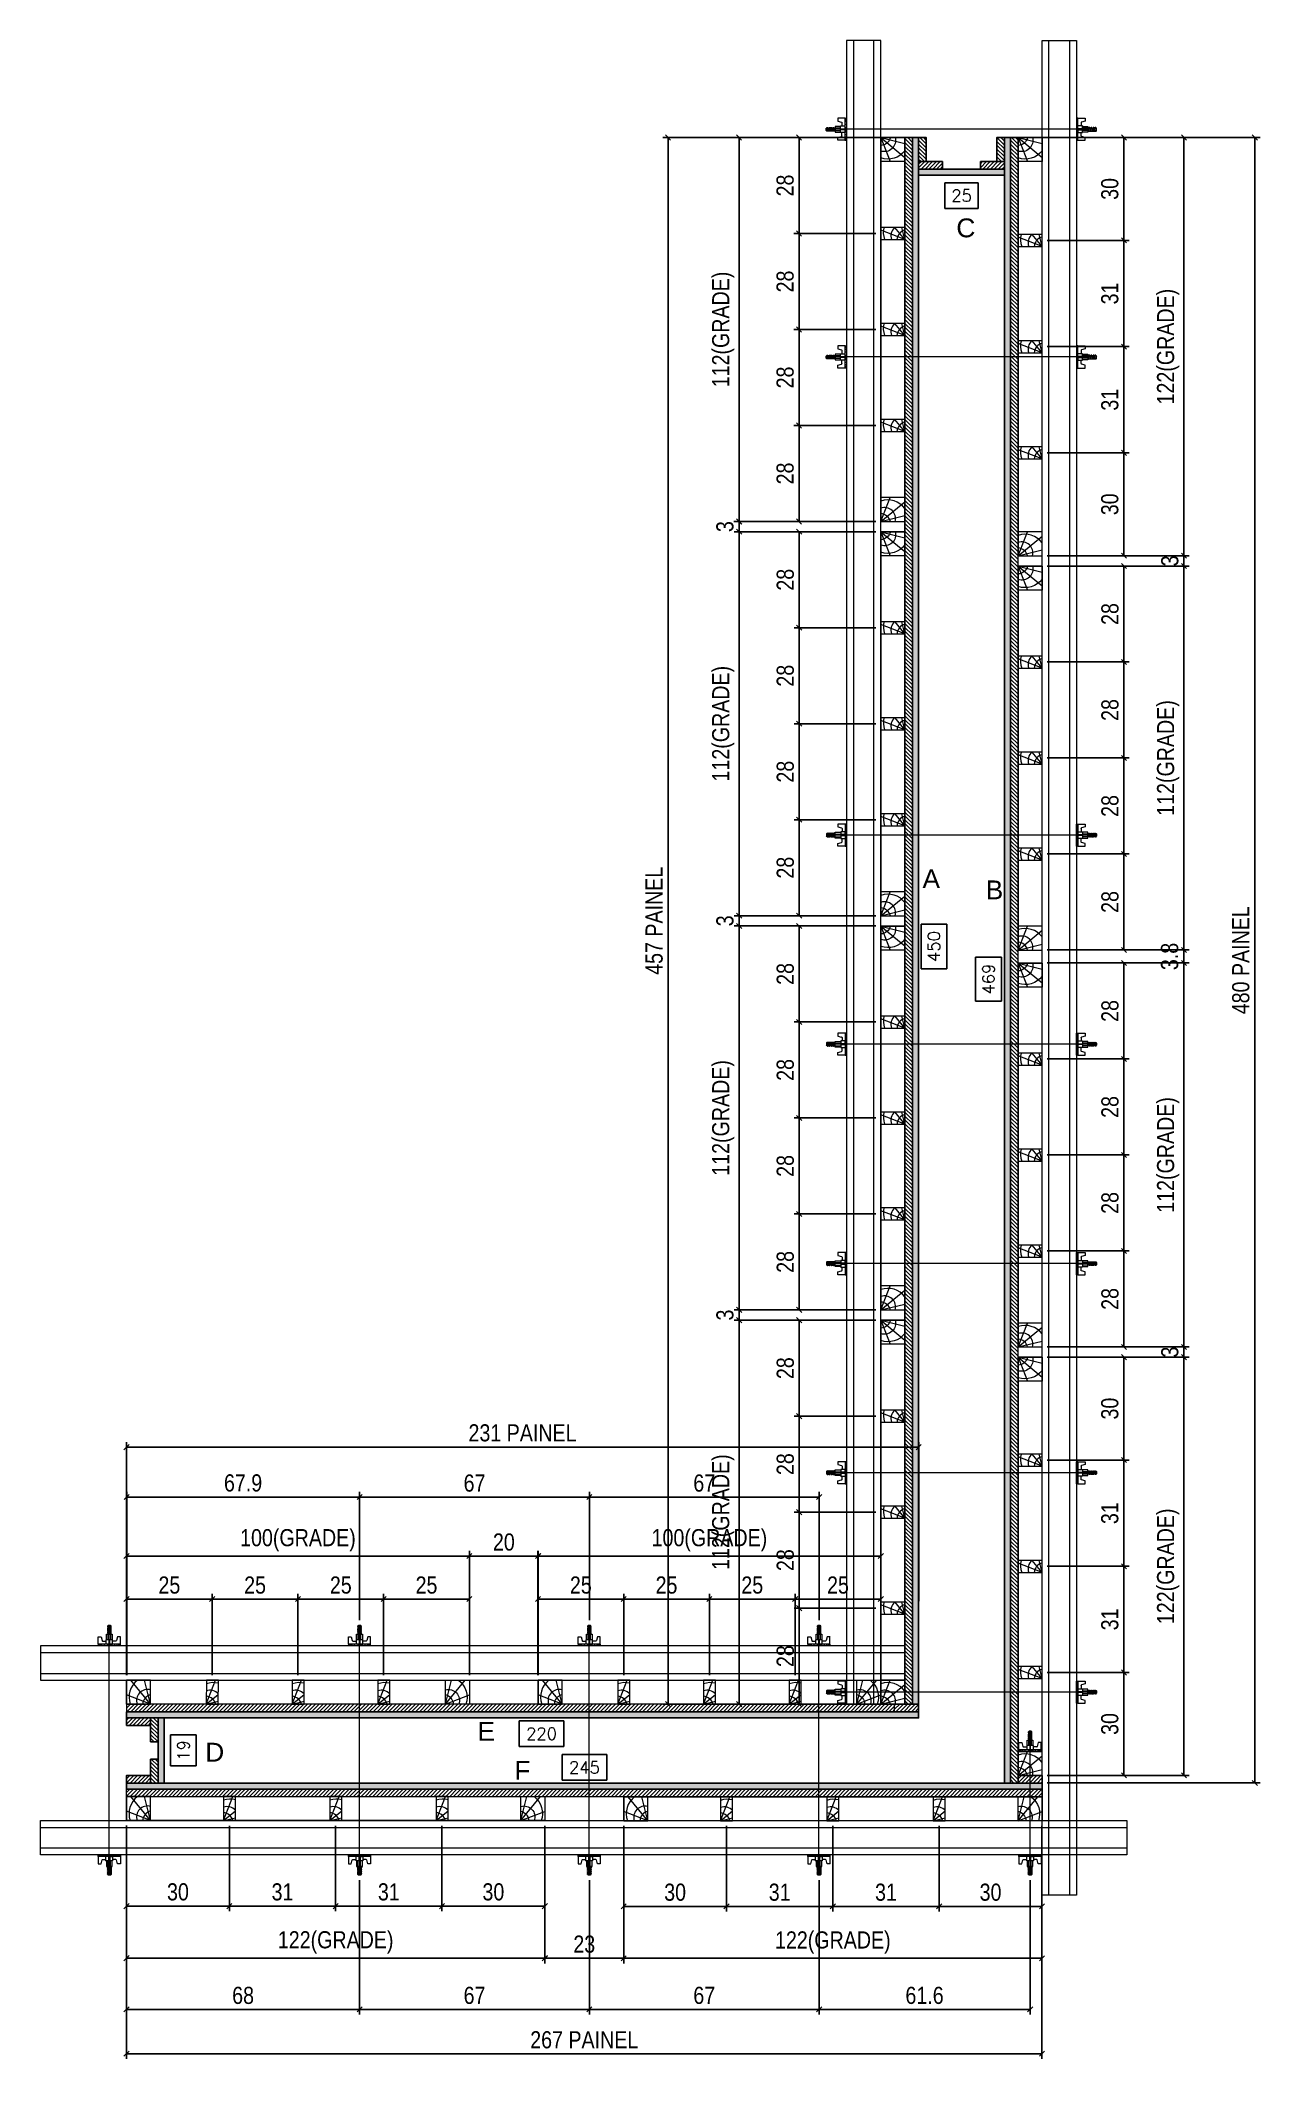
# Model space of a CAD drawing. Extents: x 14400 to 27878, y -21631 to 6985.
# Drawn here: x 25134 to 25849, y -2596 to -1414 of the extents above; entities that cross this region are included whole.
import ezdxf
from ezdxf.enums import TextEntityAlignment as Align

# ---------------------------------------------------------------- set-up
doc = ezdxf.new("R2010")
doc.units = 0
for name, color, linetype in [('CHAPA', 1, 'Continuous'), ('COTA', 241, 'Continuous'), ('F-PILARES-S', 170, 'Continuous'), ('MEIO_PONT', 93, 'Continuous'), ('SARRAFO', 251, 'Continuous'), ('TEXTO_GERAL', 7, 'Continuous')]:
    doc.layers.add(name, color=color, linetype=linetype)
for name, color, linetype, lineweight in [('Hachura', 251, 'Continuous', 9), ('Madeira', 126, 'Continuous', 18), ('Perfil Metálico', 224, 'Continuous', 18)]:
    doc.layers.add(name, color=color, linetype=linetype, lineweight=lineweight)
doc.styles.add('ARIAL', font='arial.ttf')
doc.styles.add('COTA TECNICA 2X', font='techl___.ttf', dxfattribs={"height": 10})
doc.styles.add('ROMANS', font='romans.shx')
doc.dimstyles.new('Cota Seção interna', dxfattribs={"dimtxt": 7, "dimasz": 6, "dimexe": 0.18, "dimexo": 2, "dimgap": -4, "dimtad": 3, "dimdec": 1, "dimlfac": 0.5, "dimzin": 12, "dimdsep": 46, "dimtxsty": 'ROMANS', "dimblk": 'ARCHTICK', "dimcen": 0.09, "dimse1": 1, "dimse2": 1, "dimsd1": 1, "dimsd2": 1, "dimclrd": 180, "dimclre": 5, "dimclrt": 1, "dimadec": 0, "dimazin": 3, "dimtfac": 1, "dimtdec": 1, "dimtofl": 0, "dimtmove": 0, "dimatfit": 3, "dimldrblk": 'ARCHTICK', "dimfxl": 1, "dimtolj": 1, "dimtzin": 0, "dimarcsym": 0})
doc.dimstyles.new('SECAO PILAR', dxfattribs={"dimtxt": 10, "dimasz": 3, "dimexe": 3, "dimexo": 3, "dimgap": 3, "dimtad": 1, "dimdec": 1, "dimlfac": 0.5, "dimzin": 12, "dimdsep": 46, "dimtxsty": 'COTA TECNICA 2X', "dimblk1": 'OBLIQUE', "dimblk2": 'OBLIQUE', "dimsah": 1, "dimcen": 0.9, "dimclrd": 256, "dimclre": 256, "dimclrt": 256, "dimadec": 1, "dimazin": 3, "dimtfac": 1, "dimtdec": 1, "dimtmove": 0, "dimatfit": 3, "dimfxl": 1, "dimtolj": 1, "dimtzin": 12, "dimarcsym": 0})
pattern_1 = [(315, (48162.0156, -10919.6262), (1.12253202, 1.12253202), [])]
pattern_2 = [(45, (34404.1593, 21114.1338), (-1.12253202, 1.12253202), [])]
pattern_3 = [(315, (48170.0156, -10970.6262), (1.12253202, 1.12253202), [])]

msp = doc.modelspace()

# ---------------------------------------------------------------- texts
at = {"layer": 'TEXTO_GERAL', "style": 'ARIAL'}
for s, p in [('C', (25674.08, -1523.81)), ('A', (25653.91, -1903.55)), ('B', (25690.78, -1910.06)), ('E', (25394.37, -2400.95)), ('D', (25235.97, -2413.15)), ('F', (25415.43, -2423.77))]:
    msp.add_text(s, height=11, dxfattribs=at).set_placement(p, align=Align.MIDDLE_CENTER)

# ---------------------------------------------------------------- blocks, each defined once
blk = doc.blocks.new('*D272')
at = {"layer": 'COTA', "color": 180, "lineweight": -2, "transparency": 16777216}
for p, q in [((25464.6, -2414.5), (25438.6, -2414.5)), ((25438.6, -2414.5), (25438.6, -2429.5)), ((25464.6, -2429.5), (25464.6, -2414.5)), ((25438.6, -2429.5), (25464.6, -2429.5))]:
    blk.add_line(p, q, dxfattribs=at)
at = {"layer": 'Defpoints', "color": 0, "transparency": 16777216}
for p in [(25206.6, -2431.1), (25696.6, -2431.1), (25696.6, -2433.5)]:
    blk.add_point(p, dxfattribs=at)
at = {"layer": 'COTA', "color": 1, "transparency": 16777216, "insert": (25451.6, -2422), "char_height": 7, "attachment_point": 5, "style": 'ROMANS'}
blk.add_mtext('\\A1;245', dxfattribs=at)
blk = doc.blocks.new('_ArchTick')
at = {"color": 0, "linetype": 'ByBlock', "const_width": 0.15}
blk.add_lwpolyline([(-0.5, -0.5), (0.5, 0.5)], dxfattribs=at)
blk = doc.blocks.new('*D273')
at = {"layer": 'COTA', "color": 180, "lineweight": -2, "transparency": 16777216}
for p, q in [((25439.6, -2394.9), (25413.6, -2394.9)), ((25413.6, -2394.9), (25413.6, -2409.9)), ((25439.6, -2409.9), (25439.6, -2394.9)), ((25413.6, -2409.9), (25439.6, -2409.9))]:
    blk.add_line(p, q, dxfattribs=at)
at = {"layer": 'Defpoints', "color": 0, "transparency": 16777216}
for p in [(25206.6, -2393.1), (25646.6, -2393.1), (25646.6, -2413.9)]:
    blk.add_point(p, dxfattribs=at)
at = {"layer": 'COTA', "color": 1, "transparency": 16777216, "insert": (25426.6, -2402.4), "char_height": 7, "attachment_point": 5, "style": 'ROMANS'}
blk.add_mtext('\\A1;220', dxfattribs=at)
blk = doc.blocks.new('*D274')
at = {"layer": 'COTA', "color": 180, "lineweight": -2, "transparency": 16777216}
for p, q in [((25694.8, -1949.3), (25679.8, -1949.3)), ((25679.8, -1949.3), (25679.8, -1975)), ((25694.8, -1975), (25694.8, -1949.3)), ((25679.8, -1975), (25694.8, -1975))]:
    blk.add_line(p, q, dxfattribs=at)
at = {"layer": 'Defpoints', "color": 0, "transparency": 16777216}
for p in [(25696.6, -1493.1), (25696.6, -2431.1), (25698.8, -2431.1)]:
    blk.add_point(p, dxfattribs=at)
at = {"layer": 'COTA', "color": 1, "transparency": 16777216, "insert": (25687.3, -1962.1), "char_height": 7, "attachment_point": 5, "rotation": 90, "style": 'ROMANS'}
blk.add_mtext('\\A1;469', dxfattribs=at)
blk = doc.blocks.new('*D275')
at = {"layer": 'COTA', "color": 180, "lineweight": -2, "transparency": 16777216}
for p, q in [((25225.2, -2403.1), (25210.2, -2403.1)), ((25210.2, -2403.1), (25210.2, -2421.1)), ((25225.2, -2421.1), (25225.2, -2403.1)), ((25210.2, -2421.1), (25225.2, -2421.1))]:
    blk.add_line(p, q, dxfattribs=at)
at = {"layer": 'Defpoints', "color": 0, "transparency": 16777216}
for p in [(25206.6, -2393.1), (25229.2, -2393.1), (25206.6, -2431.1)]:
    blk.add_point(p, dxfattribs=at)
at = {"layer": 'COTA', "color": 1, "transparency": 16777216, "insert": (25217.7, -2412.1), "char_height": 7, "attachment_point": 5, "rotation": 90, "style": 'ROMANS'}
blk.add_mtext('\\A1;19', dxfattribs=at)
blk = doc.blocks.new('*D276')
at = {"layer": 'COTA', "color": 180, "lineweight": -2, "transparency": 16777216}
for p, q in [((25681.2, -1497.5), (25661.9, -1497.5)), ((25661.9, -1497.5), (25661.9, -1512.5)), ((25681.2, -1512.5), (25681.2, -1497.5)), ((25661.9, -1512.5), (25681.2, -1512.5))]:
    blk.add_line(p, q, dxfattribs=at)
at = {"layer": 'Defpoints', "color": 0, "transparency": 16777216}
for p in [(25646.6, -1493.1), (25696.6, -1493.1), (25646.6, -1516.5)]:
    blk.add_point(p, dxfattribs=at)
at = {"layer": 'COTA', "color": 1, "transparency": 16777216, "insert": (25671.6, -1505), "char_height": 7, "attachment_point": 5, "style": 'ROMANS'}
blk.add_mtext('\\A1;25', dxfattribs=at)
blk = doc.blocks.new('PONTALETE')
at = {"layer": 'Madeira'}
for q in [(2.71, 7), (7, 5.76), (7, 1.74)]:
    blk.add_line((0, 0), q, dxfattribs=at)
blk.add_lwpolyline([(0, 0), (7, 0), (7, 7), (0, 7)], close=True, dxfattribs=at)
for centre, radius, start, end in [((2.04, 0.06), 6.23, 37.28179, 109.09128), ((1.09, 0.9), 3.19, 343.60304, 109.98471), ((-0.21, -0.78), 3.09, 14.63219, 86.0383)]:
    blk.add_arc(centre, radius, start, end, dxfattribs=at)
blk = doc.blocks.new('MEIO PONTALETE')
at = {"layer": 'Madeira'}
for q in [(2.71, 7), (3.5, 2.88), (3.5, 0.87)]:
    blk.add_line((0, 0), q, dxfattribs=at)
blk.add_lwpolyline([(0, 0), (3.5, 0), (3.5, 7), (0, 7)], close=True, dxfattribs=at)
for centre, radius, start, end in [((2.04, 0.06), 6.23, 76.44987, 109.09128), ((1.09, 0.9), 3.19, 40.90626, 109.98471), ((-0.21, -0.78), 3.09, 14.63219, 86.0383)]:
    blk.add_arc(centre, radius, start, end, dxfattribs=at)
blk = doc.blocks.new('_Oblique')
at = {"color": 0, "linetype": 'ByBlock', "lineweight": -2}
blk.add_line((-0.5, -0.5), (0.5, 0.5), dxfattribs=at)
blk = doc.blocks.new('*D277')
at = {"layer": 'COTA', "lineweight": -2, "transparency": 16777216}
for p, q in [((25368.5, -2456.1), (25368.5, -2506)), ((25428.5, -2456.1), (25428.5, -2506)), ((25428.5, -2503), (25368.5, -2503))]:
    blk.add_line(p, q, dxfattribs=at)
at = {"layer": 'Defpoints', "color": 0, "transparency": 16777216}
for p in [(25368.5, -2453.1), (25428.5, -2453.1), (25368.5, -2503)]:
    blk.add_point(p, dxfattribs=at)
at = {"layer": 'COTA', "lineweight": -2, "transparency": 16777216, "xscale": 3, "yscale": 3, "zscale": 3, "rotation": 180}
blk.add_blockref('_Oblique', (25368.5, -2503), dxfattribs=at)
at = {"layer": 'COTA', "lineweight": -2, "transparency": 16777216, "xscale": 3, "yscale": 3, "zscale": 3}
blk.add_blockref('_Oblique', (25428.5, -2503), dxfattribs=at)
at = {"layer": 'COTA', "transparency": 16777216, "insert": (25398.5, -2494.7), "char_height": 10, "attachment_point": 5, "style": 'COTA TECNICA 2X'}
blk.add_mtext('\\A1;30', dxfattribs=at)
blk = doc.blocks.new('*D278')
at = {"layer": 'COTA', "lineweight": -2, "transparency": 16777216}
for p, q in [((25184.5, -2456.1), (25184.5, -2536.3)), ((25428.5, -2456.1), (25428.5, -2536.3)), ((25184.5, -2533.3), (25428.5, -2533.3))]:
    blk.add_line(p, q, dxfattribs=at)
at = {"layer": 'Defpoints', "color": 0, "transparency": 16777216}
for p in [(25184.5, -2453.1), (25428.5, -2453.1), (25428.5, -2533.3)]:
    blk.add_point(p, dxfattribs=at)
at = {"layer": 'COTA', "lineweight": -2, "transparency": 16777216, "xscale": 3, "yscale": 3, "zscale": 3, "rotation": 180}
blk.add_blockref('_Oblique', (25184.5, -2533.3), dxfattribs=at)
at = {"layer": 'COTA', "lineweight": -2, "transparency": 16777216, "xscale": 3, "yscale": 3, "zscale": 3}
blk.add_blockref('_Oblique', (25428.5, -2533.3), dxfattribs=at)
at = {"layer": 'COTA', "transparency": 16777216, "insert": (25306.5, -2524.1), "char_height": 10, "attachment_point": 5, "style": 'COTA TECNICA 2X'}
blk.add_mtext('\\A1;122(GRADE)', dxfattribs=at)
blk = doc.blocks.new('*D279')
at = {"layer": 'COTA', "lineweight": -2, "transparency": 16777216}
for p, q in [((25306.5, -2456.1), (25306.5, -2506)), ((25368.5, -2456.1), (25368.5, -2506)), ((25368.5, -2503), (25306.5, -2503))]:
    blk.add_line(p, q, dxfattribs=at)
at = {"layer": 'Defpoints', "color": 0, "transparency": 16777216}
for p in [(25306.5, -2453.1), (25368.5, -2453.1), (25306.5, -2503)]:
    blk.add_point(p, dxfattribs=at)
at = {"layer": 'COTA', "lineweight": -2, "transparency": 16777216, "xscale": 3, "yscale": 3, "zscale": 3, "rotation": 180}
blk.add_blockref('_Oblique', (25306.5, -2503), dxfattribs=at)
at = {"layer": 'COTA', "lineweight": -2, "transparency": 16777216, "xscale": 3, "yscale": 3, "zscale": 3}
blk.add_blockref('_Oblique', (25368.5, -2503), dxfattribs=at)
at = {"layer": 'COTA', "transparency": 16777216, "insert": (25337.5, -2494.7), "char_height": 10, "attachment_point": 5, "style": 'COTA TECNICA 2X'}
blk.add_mtext('\\A1;31', dxfattribs=at)
blk = doc.blocks.new('*D280')
at = {"layer": 'COTA', "lineweight": -2, "transparency": 16777216}
for p, q in [((25244.5, -2456.1), (25244.5, -2506)), ((25306.5, -2456.1), (25306.5, -2506)), ((25306.5, -2503), (25244.5, -2503))]:
    blk.add_line(p, q, dxfattribs=at)
at = {"layer": 'Defpoints', "color": 0, "transparency": 16777216}
for p in [(25244.5, -2453.1), (25306.5, -2453.1), (25244.5, -2503)]:
    blk.add_point(p, dxfattribs=at)
at = {"layer": 'COTA', "lineweight": -2, "transparency": 16777216, "xscale": 3, "yscale": 3, "zscale": 3, "rotation": 180}
blk.add_blockref('_Oblique', (25244.5, -2503), dxfattribs=at)
at = {"layer": 'COTA', "lineweight": -2, "transparency": 16777216, "xscale": 3, "yscale": 3, "zscale": 3}
blk.add_blockref('_Oblique', (25306.5, -2503), dxfattribs=at)
at = {"layer": 'COTA', "transparency": 16777216, "insert": (25275.5, -2494.7), "char_height": 10, "attachment_point": 5, "style": 'COTA TECNICA 2X'}
blk.add_mtext('\\A1;31', dxfattribs=at)
blk = doc.blocks.new('*D281')
at = {"layer": 'COTA', "lineweight": -2, "transparency": 16777216}
for p, q in [((25184.5, -2456.1), (25184.5, -2506)), ((25244.5, -2456.1), (25244.5, -2506)), ((25244.5, -2503), (25184.5, -2503))]:
    blk.add_line(p, q, dxfattribs=at)
at = {"layer": 'Defpoints', "color": 0, "transparency": 16777216}
for p in [(25184.5, -2453.1), (25244.5, -2453.1), (25184.5, -2503)]:
    blk.add_point(p, dxfattribs=at)
at = {"layer": 'COTA', "lineweight": -2, "transparency": 16777216, "xscale": 3, "yscale": 3, "zscale": 3, "rotation": 180}
blk.add_blockref('_Oblique', (25184.5, -2503), dxfattribs=at)
at = {"layer": 'COTA', "lineweight": -2, "transparency": 16777216, "xscale": 3, "yscale": 3, "zscale": 3}
blk.add_blockref('_Oblique', (25244.5, -2503), dxfattribs=at)
at = {"layer": 'COTA', "transparency": 16777216, "insert": (25214.5, -2494.7), "char_height": 10, "attachment_point": 5, "style": 'COTA TECNICA 2X'}
blk.add_mtext('\\A1;30', dxfattribs=at)
blk = doc.blocks.new('*D282')
at = {"layer": 'COTA', "lineweight": -2, "transparency": 16777216}
for p, q in [((25658.5, -2456.2), (25658.5, -2506.1)), ((25718.5, -2456.2), (25718.5, -2506.1)), ((25718.5, -2503.1), (25658.5, -2503.1))]:
    blk.add_line(p, q, dxfattribs=at)
at = {"layer": 'Defpoints', "color": 0, "transparency": 16777216}
for p in [(25658.5, -2453.2), (25718.5, -2453.2), (25658.5, -2503.1)]:
    blk.add_point(p, dxfattribs=at)
at = {"layer": 'COTA', "lineweight": -2, "transparency": 16777216, "xscale": 3, "yscale": 3, "zscale": 3, "rotation": 180}
blk.add_blockref('_Oblique', (25658.5, -2503.1), dxfattribs=at)
at = {"layer": 'COTA', "lineweight": -2, "transparency": 16777216, "xscale": 3, "yscale": 3, "zscale": 3}
blk.add_blockref('_Oblique', (25718.5, -2503.1), dxfattribs=at)
at = {"layer": 'COTA', "transparency": 16777216, "insert": (25688.5, -2494.9), "char_height": 10, "attachment_point": 5, "style": 'COTA TECNICA 2X'}
blk.add_mtext('\\A1;30', dxfattribs=at)
blk = doc.blocks.new('*D283')
at = {"layer": 'COTA', "lineweight": -2, "transparency": 16777216}
for p, q in [((25474.5, -2456.2), (25474.5, -2536.4)), ((25718.5, -2456.2), (25718.5, -2536.4)), ((25474.5, -2533.4), (25718.5, -2533.4))]:
    blk.add_line(p, q, dxfattribs=at)
at = {"layer": 'Defpoints', "color": 0, "transparency": 16777216}
for p in [(25474.5, -2453.2), (25718.5, -2453.2), (25718.5, -2533.4)]:
    blk.add_point(p, dxfattribs=at)
at = {"layer": 'COTA', "lineweight": -2, "transparency": 16777216, "xscale": 3, "yscale": 3, "zscale": 3, "rotation": 180}
blk.add_blockref('_Oblique', (25474.5, -2533.4), dxfattribs=at)
at = {"layer": 'COTA', "lineweight": -2, "transparency": 16777216, "xscale": 3, "yscale": 3, "zscale": 3}
blk.add_blockref('_Oblique', (25718.5, -2533.4), dxfattribs=at)
at = {"layer": 'COTA', "transparency": 16777216, "insert": (25596.5, -2524.2), "char_height": 10, "attachment_point": 5, "style": 'COTA TECNICA 2X'}
blk.add_mtext('\\A1;122(GRADE)', dxfattribs=at)
blk = doc.blocks.new('*D284')
at = {"layer": 'COTA', "lineweight": -2, "transparency": 16777216}
for p, q in [((25596.5, -2456.2), (25596.5, -2506.1)), ((25658.5, -2456.2), (25658.5, -2506.1)), ((25658.5, -2503.1), (25596.5, -2503.1))]:
    blk.add_line(p, q, dxfattribs=at)
at = {"layer": 'Defpoints', "color": 0, "transparency": 16777216}
for p in [(25596.5, -2453.2), (25658.5, -2453.2), (25596.5, -2503.1)]:
    blk.add_point(p, dxfattribs=at)
at = {"layer": 'COTA', "lineweight": -2, "transparency": 16777216, "xscale": 3, "yscale": 3, "zscale": 3, "rotation": 180}
blk.add_blockref('_Oblique', (25596.5, -2503.1), dxfattribs=at)
at = {"layer": 'COTA', "lineweight": -2, "transparency": 16777216, "xscale": 3, "yscale": 3, "zscale": 3}
blk.add_blockref('_Oblique', (25658.5, -2503.1), dxfattribs=at)
at = {"layer": 'COTA', "transparency": 16777216, "insert": (25627.5, -2494.9), "char_height": 10, "attachment_point": 5, "style": 'COTA TECNICA 2X'}
blk.add_mtext('\\A1;31', dxfattribs=at)
blk = doc.blocks.new('*D285')
at = {"layer": 'COTA', "lineweight": -2, "transparency": 16777216}
for p, q in [((25534.5, -2456.2), (25534.5, -2506.1)), ((25596.5, -2456.2), (25596.5, -2506.1)), ((25596.5, -2503.1), (25534.5, -2503.1))]:
    blk.add_line(p, q, dxfattribs=at)
at = {"layer": 'Defpoints', "color": 0, "transparency": 16777216}
for p in [(25534.5, -2453.2), (25596.5, -2453.2), (25534.5, -2503.1)]:
    blk.add_point(p, dxfattribs=at)
at = {"layer": 'COTA', "lineweight": -2, "transparency": 16777216, "xscale": 3, "yscale": 3, "zscale": 3, "rotation": 180}
blk.add_blockref('_Oblique', (25534.5, -2503.1), dxfattribs=at)
at = {"layer": 'COTA', "lineweight": -2, "transparency": 16777216, "xscale": 3, "yscale": 3, "zscale": 3}
blk.add_blockref('_Oblique', (25596.5, -2503.1), dxfattribs=at)
at = {"layer": 'COTA', "transparency": 16777216, "insert": (25565.5, -2494.9), "char_height": 10, "attachment_point": 5, "style": 'COTA TECNICA 2X'}
blk.add_mtext('\\A1;31', dxfattribs=at)
blk = doc.blocks.new('*D286')
at = {"layer": 'COTA', "lineweight": -2, "transparency": 16777216}
for p, q in [((25474.5, -2456.2), (25474.5, -2506.1)), ((25534.5, -2456.2), (25534.5, -2506.1)), ((25534.5, -2503.1), (25474.5, -2503.1))]:
    blk.add_line(p, q, dxfattribs=at)
at = {"layer": 'Defpoints', "color": 0, "transparency": 16777216}
for p in [(25474.5, -2453.2), (25534.5, -2453.2), (25474.5, -2503.1)]:
    blk.add_point(p, dxfattribs=at)
at = {"layer": 'COTA', "lineweight": -2, "transparency": 16777216, "xscale": 3, "yscale": 3, "zscale": 3, "rotation": 180}
blk.add_blockref('_Oblique', (25474.5, -2503.1), dxfattribs=at)
at = {"layer": 'COTA', "lineweight": -2, "transparency": 16777216, "xscale": 3, "yscale": 3, "zscale": 3}
blk.add_blockref('_Oblique', (25534.5, -2503.1), dxfattribs=at)
at = {"layer": 'COTA', "transparency": 16777216, "insert": (25504.5, -2494.9), "char_height": 10, "attachment_point": 5, "style": 'COTA TECNICA 2X'}
blk.add_mtext('\\A1;30', dxfattribs=at)
blk = doc.blocks.new('*D287')
at = {"layer": 'COTA', "lineweight": -2, "transparency": 16777216}
for p, q in [((25428.5, -2456.1), (25428.5, -2536.4)), ((25474.5, -2456.2), (25474.5, -2536.4)), ((25428.5, -2533.4), (25474.5, -2533.4))]:
    blk.add_line(p, q, dxfattribs=at)
at = {"layer": 'Defpoints', "color": 0, "transparency": 16777216}
for p in [(25428.5, -2453.1), (25474.5, -2453.2), (25474.5, -2533.4)]:
    blk.add_point(p, dxfattribs=at)
at = {"layer": 'COTA', "lineweight": -2, "transparency": 16777216, "xscale": 3, "yscale": 3, "zscale": 3, "rotation": 180}
blk.add_blockref('_Oblique', (25428.5, -2533.4), dxfattribs=at)
at = {"layer": 'COTA', "lineweight": -2, "transparency": 16777216, "xscale": 3, "yscale": 3, "zscale": 3}
blk.add_blockref('_Oblique', (25474.5, -2533.4), dxfattribs=at)
at = {"layer": 'COTA', "transparency": 16777216, "insert": (25451.5, -2525.2), "char_height": 10, "attachment_point": 5, "style": 'COTA TECNICA 2X'}
blk.add_mtext('\\A1;23', dxfattribs=at)
blk = doc.blocks.new('*D288')
at = {"layer": 'COTA', "lineweight": -2, "transparency": 16777216}
for p, q in [((25184.5, -2368.2), (25184.5, -2320.8)), ((25184.5, -2323.8), (25234.5, -2323.8)), ((25234.5, -2368.2), (25234.5, -2320.8))]:
    blk.add_line(p, q, dxfattribs=at)
at = {"layer": 'Defpoints', "color": 0, "transparency": 16777216}
for p in [(25234.5, -2323.8), (25184.5, -2371.2), (25234.5, -2371.2)]:
    blk.add_point(p, dxfattribs=at)
at = {"layer": 'COTA', "lineweight": -2, "transparency": 16777216, "xscale": 3, "yscale": 3, "zscale": 3, "rotation": 180}
blk.add_blockref('_Oblique', (25184.5, -2323.8), dxfattribs=at)
at = {"layer": 'COTA', "lineweight": -2, "transparency": 16777216, "xscale": 3, "yscale": 3, "zscale": 3}
blk.add_blockref('_Oblique', (25234.5, -2323.8), dxfattribs=at)
at = {"layer": 'COTA', "transparency": 16777216, "insert": (25209.5, -2315.7), "char_height": 10, "attachment_point": 5, "style": 'COTA TECNICA 2X'}
blk.add_mtext('\\A1;25', dxfattribs=at)
blk = doc.blocks.new('*D289')
at = {"layer": 'COTA', "lineweight": -2, "transparency": 16777216}
for p, q in [((25234.5, -2368.2), (25234.5, -2320.8)), ((25234.5, -2323.8), (25284.5, -2323.8)), ((25284.5, -2368.2), (25284.5, -2320.8))]:
    blk.add_line(p, q, dxfattribs=at)
at = {"layer": 'Defpoints', "color": 0, "transparency": 16777216}
for p in [(25284.5, -2323.8), (25234.5, -2371.2), (25284.5, -2371.2)]:
    blk.add_point(p, dxfattribs=at)
at = {"layer": 'COTA', "lineweight": -2, "transparency": 16777216, "xscale": 3, "yscale": 3, "zscale": 3, "rotation": 180}
blk.add_blockref('_Oblique', (25234.5, -2323.8), dxfattribs=at)
at = {"layer": 'COTA', "lineweight": -2, "transparency": 16777216, "xscale": 3, "yscale": 3, "zscale": 3}
blk.add_blockref('_Oblique', (25284.5, -2323.8), dxfattribs=at)
at = {"layer": 'COTA', "transparency": 16777216, "insert": (25259.5, -2315.7), "char_height": 10, "attachment_point": 5, "style": 'COTA TECNICA 2X'}
blk.add_mtext('\\A1;25', dxfattribs=at)
blk = doc.blocks.new('*D290')
at = {"layer": 'COTA', "lineweight": -2, "transparency": 16777216}
for p, q in [((25284.5, -2368.2), (25284.5, -2320.8)), ((25284.5, -2323.8), (25334.5, -2323.8)), ((25334.5, -2368.2), (25334.5, -2320.8))]:
    blk.add_line(p, q, dxfattribs=at)
at = {"layer": 'Defpoints', "color": 0, "transparency": 16777216}
for p in [(25334.5, -2323.8), (25284.5, -2371.2), (25334.5, -2371.2)]:
    blk.add_point(p, dxfattribs=at)
at = {"layer": 'COTA', "lineweight": -2, "transparency": 16777216, "xscale": 3, "yscale": 3, "zscale": 3, "rotation": 180}
blk.add_blockref('_Oblique', (25284.5, -2323.8), dxfattribs=at)
at = {"layer": 'COTA', "lineweight": -2, "transparency": 16777216, "xscale": 3, "yscale": 3, "zscale": 3}
blk.add_blockref('_Oblique', (25334.5, -2323.8), dxfattribs=at)
at = {"layer": 'COTA', "transparency": 16777216, "insert": (25309.5, -2315.7), "char_height": 10, "attachment_point": 5, "style": 'COTA TECNICA 2X'}
blk.add_mtext('\\A1;25', dxfattribs=at)
blk = doc.blocks.new('*D291')
at = {"layer": 'COTA', "lineweight": -2, "transparency": 16777216}
for p, q in [((25184.5, -2368.2), (25184.5, -2295.7)), ((25384.5, -2298.7), (25184.5, -2298.7)), ((25384.5, -2368.2), (25384.5, -2295.7))]:
    blk.add_line(p, q, dxfattribs=at)
at = {"layer": 'Defpoints', "color": 0, "transparency": 16777216}
for p in [(25184.5, -2298.7), (25184.5, -2371.2), (25384.5, -2371.2)]:
    blk.add_point(p, dxfattribs=at)
at = {"layer": 'COTA', "lineweight": -2, "transparency": 16777216, "xscale": 3, "yscale": 3, "zscale": 3, "rotation": 180}
blk.add_blockref('_Oblique', (25184.5, -2298.7), dxfattribs=at)
at = {"layer": 'COTA', "lineweight": -2, "transparency": 16777216, "xscale": 3, "yscale": 3, "zscale": 3}
blk.add_blockref('_Oblique', (25384.5, -2298.7), dxfattribs=at)
at = {"layer": 'COTA', "transparency": 16777216, "insert": (25284.5, -2289.5), "char_height": 10, "attachment_point": 5, "style": 'COTA TECNICA 2X'}
blk.add_mtext('\\A1;100(GRADE)', dxfattribs=at)
blk = doc.blocks.new('*D292')
at = {"layer": 'COTA', "lineweight": -2, "transparency": 16777216}
for p, q in [((25334.5, -2368.2), (25334.5, -2320.8)), ((25334.5, -2323.8), (25384.5, -2323.8)), ((25384.5, -2368.1), (25384.5, -2320.8))]:
    blk.add_line(p, q, dxfattribs=at)
at = {"layer": 'Defpoints', "color": 0, "transparency": 16777216}
for p in [(25384.5, -2323.8), (25334.5, -2371.2), (25384.5, -2371.1)]:
    blk.add_point(p, dxfattribs=at)
at = {"layer": 'COTA', "lineweight": -2, "transparency": 16777216, "xscale": 3, "yscale": 3, "zscale": 3, "rotation": 180}
blk.add_blockref('_Oblique', (25334.5, -2323.8), dxfattribs=at)
at = {"layer": 'COTA', "lineweight": -2, "transparency": 16777216, "xscale": 3, "yscale": 3, "zscale": 3}
blk.add_blockref('_Oblique', (25384.5, -2323.8), dxfattribs=at)
at = {"layer": 'COTA', "transparency": 16777216, "insert": (25359.5, -2315.7), "char_height": 10, "attachment_point": 5, "style": 'COTA TECNICA 2X'}
blk.add_mtext('\\A1;25', dxfattribs=at)
blk = doc.blocks.new('*D293')
at = {"layer": 'COTA', "lineweight": -2, "transparency": 16777216}
for p, q in [((25621.5, -1471.1), (25538.8, -1471.1)), ((25541.8, -1471.1), (25541.8, -1695.1)), ((25621.5, -1695.1), (25538.8, -1695.1))]:
    blk.add_line(p, q, dxfattribs=at)
at = {"layer": 'Defpoints', "color": 0, "transparency": 16777216}
for p in [(25624.5, -1471.1), (25541.8, -1695.1), (25624.5, -1695.1)]:
    blk.add_point(p, dxfattribs=at)
at = {"layer": 'COTA', "lineweight": -2, "transparency": 16777216, "xscale": 3, "yscale": 3, "zscale": 3}
for p, rotation in [((25541.8, -1471.1), 90), ((25541.8, -1695.1), 270)]:
    blk.add_blockref('_Oblique', p, dxfattribs=dict(at, rotation=rotation))
at = {"layer": 'COTA', "transparency": 16777216, "insert": (25532.6, -1583.1), "char_height": 10, "attachment_point": 5, "rotation": 90, "style": 'COTA TECNICA 2X'}
blk.add_mtext('\\A1;112(GRADE)', dxfattribs=at)
blk = doc.blocks.new('*D294')
at = {"layer": 'COTA', "lineweight": -2, "transparency": 16777216}
for p, q in [((25621.5, -1527.1), (25573.8, -1527.1)), ((25576.8, -1583.1), (25576.8, -1527.1)), ((25621.5, -1583.1), (25573.8, -1583.1))]:
    blk.add_line(p, q, dxfattribs=at)
at = {"layer": 'Defpoints', "color": 0, "transparency": 16777216}
for p in [(25576.8, -1527.1), (25624.5, -1527.1), (25624.5, -1583.1)]:
    blk.add_point(p, dxfattribs=at)
at = {"layer": 'COTA', "lineweight": -2, "transparency": 16777216, "xscale": 3, "yscale": 3, "zscale": 3}
for p, rotation in [((25576.8, -1527.1), 90), ((25576.8, -1583.1), 270)]:
    blk.add_blockref('_Oblique', p, dxfattribs=dict(at, rotation=rotation))
at = {"layer": 'COTA', "transparency": 16777216, "insert": (25568.7, -1555.1), "char_height": 10, "attachment_point": 5, "rotation": 90, "style": 'COTA TECNICA 2X'}
blk.add_mtext('\\A1;28', dxfattribs=at)
blk = doc.blocks.new('*D295')
at = {"layer": 'COTA', "lineweight": -2, "transparency": 16777216}
for p, q in [((25621.5, -1471.1), (25573.8, -1471.1)), ((25576.8, -1527.1), (25576.8, -1471.1)), ((25621.5, -1527.1), (25573.8, -1527.1))]:
    blk.add_line(p, q, dxfattribs=at)
at = {"layer": 'Defpoints', "color": 0, "transparency": 16777216}
for p in [(25576.8, -1471.1), (25624.5, -1471.1), (25624.5, -1527.1)]:
    blk.add_point(p, dxfattribs=at)
at = {"layer": 'COTA', "lineweight": -2, "transparency": 16777216, "xscale": 3, "yscale": 3, "zscale": 3}
for p, rotation in [((25576.8, -1471.1), 90), ((25576.8, -1527.1), 270)]:
    blk.add_blockref('_Oblique', p, dxfattribs=dict(at, rotation=rotation))
at = {"layer": 'COTA', "transparency": 16777216, "insert": (25568.7, -1499.1), "char_height": 10, "attachment_point": 5, "rotation": 90, "style": 'COTA TECNICA 2X'}
blk.add_mtext('\\A1;28', dxfattribs=at)
blk = doc.blocks.new('*D296')
at = {"layer": 'COTA', "lineweight": -2, "transparency": 16777216}
for p, q in [((25621.5, -1639.1), (25573.8, -1639.1)), ((25576.8, -1695.1), (25576.8, -1639.1)), ((25621.5, -1695.1), (25573.8, -1695.1))]:
    blk.add_line(p, q, dxfattribs=at)
at = {"layer": 'Defpoints', "color": 0, "transparency": 16777216}
for p in [(25576.8, -1639.1), (25624.5, -1639.1), (25624.5, -1695.1)]:
    blk.add_point(p, dxfattribs=at)
at = {"layer": 'COTA', "lineweight": -2, "transparency": 16777216, "xscale": 3, "yscale": 3, "zscale": 3}
for p, rotation in [((25576.8, -1639.1), 90), ((25576.8, -1695.1), 270)]:
    blk.add_blockref('_Oblique', p, dxfattribs=dict(at, rotation=rotation))
at = {"layer": 'COTA', "transparency": 16777216, "insert": (25568.7, -1667.1), "char_height": 10, "attachment_point": 5, "rotation": 90, "style": 'COTA TECNICA 2X'}
blk.add_mtext('\\A1;28', dxfattribs=at)
blk = doc.blocks.new('*D297')
at = {"layer": 'COTA', "lineweight": -2, "transparency": 16777216}
for p, q in [((25621.5, -1583.1), (25573.8, -1583.1)), ((25576.8, -1639.1), (25576.8, -1583.1)), ((25621.5, -1639.1), (25573.8, -1639.1))]:
    blk.add_line(p, q, dxfattribs=at)
at = {"layer": 'Defpoints', "color": 0, "transparency": 16777216}
for p in [(25576.8, -1583.1), (25624.5, -1583.1), (25624.5, -1639.1)]:
    blk.add_point(p, dxfattribs=at)
at = {"layer": 'COTA', "lineweight": -2, "transparency": 16777216, "xscale": 3, "yscale": 3, "zscale": 3}
for p, rotation in [((25576.8, -1583.1), 90), ((25576.8, -1639.1), 270)]:
    blk.add_blockref('_Oblique', p, dxfattribs=dict(at, rotation=rotation))
at = {"layer": 'COTA', "transparency": 16777216, "insert": (25568.7, -1611.1), "char_height": 10, "attachment_point": 5, "rotation": 90, "style": 'COTA TECNICA 2X'}
blk.add_mtext('\\A1;28', dxfattribs=at)
blk = doc.blocks.new('*D298')
at = {"layer": 'COTA', "lineweight": -2, "transparency": 16777216}
for p, q in [((25621.6, -2161.1), (25538.9, -2161.1)), ((25541.9, -2161.1), (25541.9, -2385.1)), ((25621.5, -2385.1), (25538.9, -2385.1))]:
    blk.add_line(p, q, dxfattribs=at)
at = {"layer": 'Defpoints', "color": 0, "transparency": 16777216}
for p in [(25624.6, -2161.1), (25541.9, -2385.1), (25624.5, -2385.1)]:
    blk.add_point(p, dxfattribs=at)
at = {"layer": 'COTA', "lineweight": -2, "transparency": 16777216, "xscale": 3, "yscale": 3, "zscale": 3}
for p, rotation in [((25541.9, -2161.1), 90), ((25541.9, -2385.1), 270)]:
    blk.add_blockref('_Oblique', p, dxfattribs=dict(at, rotation=rotation))
at = {"layer": 'COTA', "transparency": 16777216, "insert": (25532.6, -2273.1), "char_height": 10, "attachment_point": 5, "rotation": 90, "style": 'COTA TECNICA 2X'}
blk.add_mtext('\\A1;112(GRADE)', dxfattribs=at)
blk = doc.blocks.new('*D299')
at = {"layer": 'COTA', "lineweight": -2, "transparency": 16777216}
for p, q in [((25621.6, -2217.1), (25573.9, -2217.1)), ((25576.9, -2273.1), (25576.9, -2217.1)), ((25621.6, -2273.1), (25573.9, -2273.1))]:
    blk.add_line(p, q, dxfattribs=at)
at = {"layer": 'Defpoints', "color": 0, "transparency": 16777216}
for p in [(25576.9, -2217.1), (25624.6, -2217.1), (25624.6, -2273.1)]:
    blk.add_point(p, dxfattribs=at)
at = {"layer": 'COTA', "lineweight": -2, "transparency": 16777216, "xscale": 3, "yscale": 3, "zscale": 3}
for p, rotation in [((25576.9, -2217.1), 90), ((25576.9, -2273.1), 270)]:
    blk.add_blockref('_Oblique', p, dxfattribs=dict(at, rotation=rotation))
at = {"layer": 'COTA', "transparency": 16777216, "insert": (25568.8, -2245.1), "char_height": 10, "attachment_point": 5, "rotation": 90, "style": 'COTA TECNICA 2X'}
blk.add_mtext('\\A1;28', dxfattribs=at)
blk = doc.blocks.new('*D300')
at = {"layer": 'COTA', "lineweight": -2, "transparency": 16777216}
for p, q in [((25621.6, -2161.1), (25573.9, -2161.1)), ((25576.9, -2217.1), (25576.9, -2161.1)), ((25621.6, -2217.1), (25573.9, -2217.1))]:
    blk.add_line(p, q, dxfattribs=at)
at = {"layer": 'Defpoints', "color": 0, "transparency": 16777216}
for p in [(25576.9, -2161.1), (25624.6, -2161.1), (25624.6, -2217.1)]:
    blk.add_point(p, dxfattribs=at)
at = {"layer": 'COTA', "lineweight": -2, "transparency": 16777216, "xscale": 3, "yscale": 3, "zscale": 3}
for p, rotation in [((25576.9, -2161.1), 90), ((25576.9, -2217.1), 270)]:
    blk.add_blockref('_Oblique', p, dxfattribs=dict(at, rotation=rotation))
at = {"layer": 'COTA', "transparency": 16777216, "insert": (25568.8, -2189.1), "char_height": 10, "attachment_point": 5, "rotation": 90, "style": 'COTA TECNICA 2X'}
blk.add_mtext('\\A1;28', dxfattribs=at)
blk = doc.blocks.new('*D301')
at = {"layer": 'COTA', "lineweight": -2, "transparency": 16777216}
for p, q in [((25621.6, -2329.1), (25573.9, -2329.1)), ((25576.9, -2385.1), (25576.9, -2329.1)), ((25621.6, -2385.1), (25573.9, -2385.1))]:
    blk.add_line(p, q, dxfattribs=at)
at = {"layer": 'Defpoints', "color": 0, "transparency": 16777216}
for p in [(25576.9, -2329.1), (25624.6, -2329.1), (25624.6, -2385.1)]:
    blk.add_point(p, dxfattribs=at)
at = {"layer": 'COTA', "lineweight": -2, "transparency": 16777216, "xscale": 3, "yscale": 3, "zscale": 3}
for p, rotation in [((25576.9, -2329.1), 90), ((25576.9, -2385.1), 270)]:
    blk.add_blockref('_Oblique', p, dxfattribs=dict(at, rotation=rotation))
at = {"layer": 'COTA', "transparency": 16777216, "insert": (25568.8, -2357.1), "char_height": 10, "attachment_point": 5, "rotation": 90, "style": 'COTA TECNICA 2X'}
blk.add_mtext('\\A1;28', dxfattribs=at)
blk = doc.blocks.new('*D302')
at = {"layer": 'COTA', "lineweight": -2, "transparency": 16777216}
for p, q in [((25621.6, -2273.1), (25573.9, -2273.1)), ((25576.9, -2329.1), (25576.9, -2273.1)), ((25621.6, -2329.1), (25573.9, -2329.1))]:
    blk.add_line(p, q, dxfattribs=at)
at = {"layer": 'Defpoints', "color": 0, "transparency": 16777216}
for p in [(25576.9, -2273.1), (25624.6, -2273.1), (25624.6, -2329.1)]:
    blk.add_point(p, dxfattribs=at)
at = {"layer": 'COTA', "lineweight": -2, "transparency": 16777216, "xscale": 3, "yscale": 3, "zscale": 3}
for p, rotation in [((25576.9, -2273.1), 90), ((25576.9, -2329.1), 270)]:
    blk.add_blockref('_Oblique', p, dxfattribs=dict(at, rotation=rotation))
at = {"layer": 'COTA', "transparency": 16777216, "insert": (25568.8, -2301.1), "char_height": 10, "attachment_point": 5, "rotation": 90, "style": 'COTA TECNICA 2X'}
blk.add_mtext('\\A1;28', dxfattribs=at)
blk = doc.blocks.new('*D303')
at = {"layer": 'COTA', "lineweight": -2, "transparency": 16777216}
for p, q in [((25621.6, -1931.1), (25538.9, -1931.1)), ((25541.9, -1931.1), (25541.9, -2155.1)), ((25621.5, -2155.1), (25538.9, -2155.1))]:
    blk.add_line(p, q, dxfattribs=at)
at = {"layer": 'Defpoints', "color": 0, "transparency": 16777216}
for p in [(25624.6, -1931.1), (25541.9, -2155.1), (25624.5, -2155.1)]:
    blk.add_point(p, dxfattribs=at)
at = {"layer": 'COTA', "lineweight": -2, "transparency": 16777216, "xscale": 3, "yscale": 3, "zscale": 3}
for p, rotation in [((25541.9, -1931.1), 90), ((25541.9, -2155.1), 270)]:
    blk.add_blockref('_Oblique', p, dxfattribs=dict(at, rotation=rotation))
at = {"layer": 'COTA', "transparency": 16777216, "insert": (25532.6, -2043.1), "char_height": 10, "attachment_point": 5, "rotation": 90, "style": 'COTA TECNICA 2X'}
blk.add_mtext('\\A1;112(GRADE)', dxfattribs=at)
blk = doc.blocks.new('*D304')
at = {"layer": 'COTA', "lineweight": -2, "transparency": 16777216}
for p, q in [((25621.6, -1987.1), (25573.9, -1987.1)), ((25576.9, -2043.1), (25576.9, -1987.1)), ((25621.6, -2043.1), (25573.9, -2043.1))]:
    blk.add_line(p, q, dxfattribs=at)
at = {"layer": 'Defpoints', "color": 0, "transparency": 16777216}
for p in [(25576.9, -1987.1), (25624.6, -1987.1), (25624.6, -2043.1)]:
    blk.add_point(p, dxfattribs=at)
at = {"layer": 'COTA', "lineweight": -2, "transparency": 16777216, "xscale": 3, "yscale": 3, "zscale": 3}
for p, rotation in [((25576.9, -1987.1), 90), ((25576.9, -2043.1), 270)]:
    blk.add_blockref('_Oblique', p, dxfattribs=dict(at, rotation=rotation))
at = {"layer": 'COTA', "transparency": 16777216, "insert": (25568.8, -2015.1), "char_height": 10, "attachment_point": 5, "rotation": 90, "style": 'COTA TECNICA 2X'}
blk.add_mtext('\\A1;28', dxfattribs=at)
blk = doc.blocks.new('*D305')
at = {"layer": 'COTA', "lineweight": -2, "transparency": 16777216}
for p, q in [((25621.6, -1931.1), (25573.9, -1931.1)), ((25576.9, -1987.1), (25576.9, -1931.1)), ((25621.6, -1987.1), (25573.9, -1987.1))]:
    blk.add_line(p, q, dxfattribs=at)
at = {"layer": 'Defpoints', "color": 0, "transparency": 16777216}
for p in [(25576.9, -1931.1), (25624.6, -1931.1), (25624.6, -1987.1)]:
    blk.add_point(p, dxfattribs=at)
at = {"layer": 'COTA', "lineweight": -2, "transparency": 16777216, "xscale": 3, "yscale": 3, "zscale": 3}
for p, rotation in [((25576.9, -1931.1), 90), ((25576.9, -1987.1), 270)]:
    blk.add_blockref('_Oblique', p, dxfattribs=dict(at, rotation=rotation))
at = {"layer": 'COTA', "transparency": 16777216, "insert": (25568.8, -1959.1), "char_height": 10, "attachment_point": 5, "rotation": 90, "style": 'COTA TECNICA 2X'}
blk.add_mtext('\\A1;28', dxfattribs=at)
blk = doc.blocks.new('*D306')
at = {"layer": 'COTA', "lineweight": -2, "transparency": 16777216}
for p, q in [((25621.6, -2099.1), (25573.9, -2099.1)), ((25576.9, -2155.1), (25576.9, -2099.1)), ((25621.6, -2155.1), (25573.9, -2155.1))]:
    blk.add_line(p, q, dxfattribs=at)
at = {"layer": 'Defpoints', "color": 0, "transparency": 16777216}
for p in [(25576.9, -2099.1), (25624.6, -2099.1), (25624.6, -2155.1)]:
    blk.add_point(p, dxfattribs=at)
at = {"layer": 'COTA', "lineweight": -2, "transparency": 16777216, "xscale": 3, "yscale": 3, "zscale": 3}
for p, rotation in [((25576.9, -2099.1), 90), ((25576.9, -2155.1), 270)]:
    blk.add_blockref('_Oblique', p, dxfattribs=dict(at, rotation=rotation))
at = {"layer": 'COTA', "transparency": 16777216, "insert": (25568.8, -2127.1), "char_height": 10, "attachment_point": 5, "rotation": 90, "style": 'COTA TECNICA 2X'}
blk.add_mtext('\\A1;28', dxfattribs=at)
blk = doc.blocks.new('*D307')
at = {"layer": 'COTA', "lineweight": -2, "transparency": 16777216}
for p, q in [((25621.6, -2043.1), (25573.9, -2043.1)), ((25576.9, -2099.1), (25576.9, -2043.1)), ((25621.6, -2099.1), (25573.9, -2099.1))]:
    blk.add_line(p, q, dxfattribs=at)
at = {"layer": 'Defpoints', "color": 0, "transparency": 16777216}
for p in [(25576.9, -2043.1), (25624.6, -2043.1), (25624.6, -2099.1)]:
    blk.add_point(p, dxfattribs=at)
at = {"layer": 'COTA', "lineweight": -2, "transparency": 16777216, "xscale": 3, "yscale": 3, "zscale": 3}
for p, rotation in [((25576.9, -2043.1), 90), ((25576.9, -2099.1), 270)]:
    blk.add_blockref('_Oblique', p, dxfattribs=dict(at, rotation=rotation))
at = {"layer": 'COTA', "transparency": 16777216, "insert": (25568.8, -2071.1), "char_height": 10, "attachment_point": 5, "rotation": 90, "style": 'COTA TECNICA 2X'}
blk.add_mtext('\\A1;28', dxfattribs=at)
blk = doc.blocks.new('*D308')
at = {"layer": 'COTA', "lineweight": -2, "transparency": 16777216}
for p, q in [((25621.6, -1701.1), (25538.9, -1701.1)), ((25541.9, -1701.1), (25541.9, -1925.1)), ((25621.5, -1925.1), (25538.9, -1925.1))]:
    blk.add_line(p, q, dxfattribs=at)
at = {"layer": 'Defpoints', "color": 0, "transparency": 16777216}
for p in [(25624.6, -1701.1), (25541.9, -1925.1), (25624.5, -1925.1)]:
    blk.add_point(p, dxfattribs=at)
at = {"layer": 'COTA', "lineweight": -2, "transparency": 16777216, "xscale": 3, "yscale": 3, "zscale": 3}
for p, rotation in [((25541.9, -1701.1), 90), ((25541.9, -1925.1), 270)]:
    blk.add_blockref('_Oblique', p, dxfattribs=dict(at, rotation=rotation))
at = {"layer": 'COTA', "transparency": 16777216, "insert": (25532.6, -1813.1), "char_height": 10, "attachment_point": 5, "rotation": 90, "style": 'COTA TECNICA 2X'}
blk.add_mtext('\\A1;112(GRADE)', dxfattribs=at)
blk = doc.blocks.new('*D309')
at = {"layer": 'COTA', "lineweight": -2, "transparency": 16777216}
for p, q in [((25621.6, -1757.1), (25573.9, -1757.1)), ((25576.9, -1813.1), (25576.9, -1757.1)), ((25621.6, -1813.1), (25573.9, -1813.1))]:
    blk.add_line(p, q, dxfattribs=at)
at = {"layer": 'Defpoints', "color": 0, "transparency": 16777216}
for p in [(25576.9, -1757.1), (25624.6, -1757.1), (25624.6, -1813.1)]:
    blk.add_point(p, dxfattribs=at)
at = {"layer": 'COTA', "lineweight": -2, "transparency": 16777216, "xscale": 3, "yscale": 3, "zscale": 3}
for p, rotation in [((25576.9, -1757.1), 90), ((25576.9, -1813.1), 270)]:
    blk.add_blockref('_Oblique', p, dxfattribs=dict(at, rotation=rotation))
at = {"layer": 'COTA', "transparency": 16777216, "insert": (25568.8, -1785.1), "char_height": 10, "attachment_point": 5, "rotation": 90, "style": 'COTA TECNICA 2X'}
blk.add_mtext('\\A1;28', dxfattribs=at)
blk = doc.blocks.new('*D310')
at = {"layer": 'COTA', "lineweight": -2, "transparency": 16777216}
for p, q in [((25621.6, -1701.1), (25573.9, -1701.1)), ((25576.9, -1757.1), (25576.9, -1701.1)), ((25621.6, -1757.1), (25573.9, -1757.1))]:
    blk.add_line(p, q, dxfattribs=at)
at = {"layer": 'Defpoints', "color": 0, "transparency": 16777216}
for p in [(25576.9, -1701.1), (25624.6, -1701.1), (25624.6, -1757.1)]:
    blk.add_point(p, dxfattribs=at)
at = {"layer": 'COTA', "lineweight": -2, "transparency": 16777216, "xscale": 3, "yscale": 3, "zscale": 3}
for p, rotation in [((25576.9, -1701.1), 90), ((25576.9, -1757.1), 270)]:
    blk.add_blockref('_Oblique', p, dxfattribs=dict(at, rotation=rotation))
at = {"layer": 'COTA', "transparency": 16777216, "insert": (25568.8, -1729.1), "char_height": 10, "attachment_point": 5, "rotation": 90, "style": 'COTA TECNICA 2X'}
blk.add_mtext('\\A1;28', dxfattribs=at)
blk = doc.blocks.new('*D311')
at = {"layer": 'COTA', "lineweight": -2, "transparency": 16777216}
for p, q in [((25621.6, -1869.1), (25573.9, -1869.1)), ((25576.9, -1925.1), (25576.9, -1869.1)), ((25621.6, -1925.1), (25573.9, -1925.1))]:
    blk.add_line(p, q, dxfattribs=at)
at = {"layer": 'Defpoints', "color": 0, "transparency": 16777216}
for p in [(25576.9, -1869.1), (25624.6, -1869.1), (25624.6, -1925.1)]:
    blk.add_point(p, dxfattribs=at)
at = {"layer": 'COTA', "lineweight": -2, "transparency": 16777216, "xscale": 3, "yscale": 3, "zscale": 3}
for p, rotation in [((25576.9, -1869.1), 90), ((25576.9, -1925.1), 270)]:
    blk.add_blockref('_Oblique', p, dxfattribs=dict(at, rotation=rotation))
at = {"layer": 'COTA', "transparency": 16777216, "insert": (25568.8, -1897.1), "char_height": 10, "attachment_point": 5, "rotation": 90, "style": 'COTA TECNICA 2X'}
blk.add_mtext('\\A1;28', dxfattribs=at)
blk = doc.blocks.new('*D312')
at = {"layer": 'COTA', "lineweight": -2, "transparency": 16777216}
for p, q in [((25621.6, -1813.1), (25573.9, -1813.1)), ((25576.9, -1869.1), (25576.9, -1813.1)), ((25621.6, -1869.1), (25573.9, -1869.1))]:
    blk.add_line(p, q, dxfattribs=at)
at = {"layer": 'Defpoints', "color": 0, "transparency": 16777216}
for p in [(25576.9, -1813.1), (25624.6, -1813.1), (25624.6, -1869.1)]:
    blk.add_point(p, dxfattribs=at)
at = {"layer": 'COTA', "lineweight": -2, "transparency": 16777216, "xscale": 3, "yscale": 3, "zscale": 3}
for p, rotation in [((25576.9, -1813.1), 90), ((25576.9, -1869.1), 270)]:
    blk.add_blockref('_Oblique', p, dxfattribs=dict(at, rotation=rotation))
at = {"layer": 'COTA', "transparency": 16777216, "insert": (25568.8, -1841.1), "char_height": 10, "attachment_point": 5, "rotation": 90, "style": 'COTA TECNICA 2X'}
blk.add_mtext('\\A1;28', dxfattribs=at)
blk = doc.blocks.new('*D313')
at = {"layer": 'COTA', "lineweight": -2, "transparency": 16777216}
for p, q in [((25621.5, -1695.1), (25538.9, -1695.1)), ((25621.6, -1701.1), (25538.9, -1701.1)), ((25541.9, -1695.1), (25541.9, -1701.1))]:
    blk.add_line(p, q, dxfattribs=at)
at = {"layer": 'Defpoints', "color": 0, "transparency": 16777216}
for p in [(25541.9, -1701.1), (25624.5, -1695.1), (25624.6, -1701.1)]:
    blk.add_point(p, dxfattribs=at)
at = {"layer": 'COTA', "lineweight": -2, "transparency": 16777216, "xscale": 3, "yscale": 3, "zscale": 3}
for p, rotation in [((25541.9, -1695.1), 90), ((25541.9, -1701.1), 270)]:
    blk.add_blockref('_Oblique', p, dxfattribs=dict(at, rotation=rotation))
at = {"layer": 'COTA', "transparency": 16777216, "insert": (25533.6, -1698.1), "char_height": 10, "attachment_point": 5, "rotation": 90, "style": 'COTA TECNICA 2X'}
blk.add_mtext('\\A1;3', dxfattribs=at)
blk = doc.blocks.new('*D314')
at = {"layer": 'COTA', "lineweight": -2, "transparency": 16777216}
for p, q in [((25621.6, -1925.1), (25538.9, -1925.1)), ((25541.9, -1925.1), (25541.9, -1922.1)), ((25541.9, -1925.1), (25541.9, -1931.1)), ((25621.6, -1931.1), (25538.9, -1931.1)), ((25541.9, -1931.1), (25541.9, -1934.1))]:
    blk.add_line(p, q, dxfattribs=at)
at = {"layer": 'Defpoints', "color": 0, "transparency": 16777216}
for p in [(25624.6, -1925.1), (25541.9, -1931.1), (25624.6, -1931.1)]:
    blk.add_point(p, dxfattribs=at)
at = {"layer": 'COTA', "lineweight": -2, "transparency": 16777216, "xscale": 3, "yscale": 3, "zscale": 3}
for p, rotation in [((25541.9, -1925.1), 270), ((25541.9, -1931.1), 90)]:
    blk.add_blockref('_Oblique', p, dxfattribs=dict(at, rotation=rotation))
at = {"layer": 'COTA', "transparency": 16777216, "insert": (25533.6, -1928.1), "char_height": 10, "attachment_point": 5, "rotation": 90, "style": 'COTA TECNICA 2X'}
blk.add_mtext('\\A1;3', dxfattribs=at)
blk = doc.blocks.new('*D315')
at = {"layer": 'COTA', "lineweight": -2, "transparency": 16777216}
for p, q in [((25621.6, -2155.1), (25538.9, -2155.1)), ((25621.6, -2161.1), (25538.9, -2161.1)), ((25541.9, -2155.1), (25541.9, -2161.1))]:
    blk.add_line(p, q, dxfattribs=at)
at = {"layer": 'Defpoints', "color": 0, "transparency": 16777216}
for p in [(25541.9, -2161.1), (25624.6, -2155.1), (25624.6, -2161.1)]:
    blk.add_point(p, dxfattribs=at)
at = {"layer": 'COTA', "lineweight": -2, "transparency": 16777216, "xscale": 3, "yscale": 3, "zscale": 3}
for p, rotation in [((25541.9, -2155.1), 90), ((25541.9, -2161.1), 270)]:
    blk.add_blockref('_Oblique', p, dxfattribs=dict(at, rotation=rotation))
at = {"layer": 'COTA', "transparency": 16777216, "insert": (25533.6, -2158.1), "char_height": 10, "attachment_point": 5, "rotation": 90, "style": 'COTA TECNICA 2X'}
blk.add_mtext('\\A1;3', dxfattribs=at)
blk = doc.blocks.new('*D316')
at = {"layer": 'COTA', "color": 180, "lineweight": -2, "transparency": 16777216}
for p, q in [((25663, -1930.1), (25648, -1930.1)), ((25648, -1930.1), (25648, -1956.1)), ((25663, -1956.1), (25663, -1930.1)), ((25648, -1956.1), (25663, -1956.1))]:
    blk.add_line(p, q, dxfattribs=at)
at = {"layer": 'Defpoints', "color": 0, "transparency": 16777216}
for p in [(25646.6, -1493.1), (25667, -1493.1), (25646.6, -2393.1)]:
    blk.add_point(p, dxfattribs=at)
at = {"layer": 'COTA', "color": 1, "transparency": 16777216, "insert": (25655.5, -1943.1), "char_height": 7, "attachment_point": 5, "rotation": 90, "style": 'ROMANS'}
blk.add_mtext('\\A1;450', dxfattribs=at)
blk = doc.blocks.new('*D317')
at = {"layer": 'COTA', "lineweight": -2, "transparency": 16777216}
for p, q in [((25424.5, -2368.2), (25424.5, -2320.8)), ((25424.5, -2323.8), (25474.5, -2323.8)), ((25474.5, -2368.2), (25474.5, -2320.8))]:
    blk.add_line(p, q, dxfattribs=at)
at = {"layer": 'Defpoints', "color": 0, "transparency": 16777216}
for p in [(25474.5, -2323.8), (25424.5, -2371.2), (25474.5, -2371.2)]:
    blk.add_point(p, dxfattribs=at)
at = {"layer": 'COTA', "lineweight": -2, "transparency": 16777216, "xscale": 3, "yscale": 3, "zscale": 3, "rotation": 180}
blk.add_blockref('_Oblique', (25424.5, -2323.8), dxfattribs=at)
at = {"layer": 'COTA', "lineweight": -2, "transparency": 16777216, "xscale": 3, "yscale": 3, "zscale": 3}
blk.add_blockref('_Oblique', (25474.5, -2323.8), dxfattribs=at)
at = {"layer": 'COTA', "transparency": 16777216, "insert": (25449.5, -2315.7), "char_height": 10, "attachment_point": 5, "style": 'COTA TECNICA 2X'}
blk.add_mtext('\\A1;25', dxfattribs=at)
blk = doc.blocks.new('*D318')
at = {"layer": 'COTA', "lineweight": -2, "transparency": 16777216}
for p, q in [((25474.5, -2368.2), (25474.5, -2320.8)), ((25474.5, -2323.8), (25524.5, -2323.8)), ((25524.5, -2368.2), (25524.5, -2320.8))]:
    blk.add_line(p, q, dxfattribs=at)
at = {"layer": 'Defpoints', "color": 0, "transparency": 16777216}
for p in [(25524.5, -2323.8), (25474.5, -2371.2), (25524.5, -2371.2)]:
    blk.add_point(p, dxfattribs=at)
at = {"layer": 'COTA', "lineweight": -2, "transparency": 16777216, "xscale": 3, "yscale": 3, "zscale": 3, "rotation": 180}
blk.add_blockref('_Oblique', (25474.5, -2323.8), dxfattribs=at)
at = {"layer": 'COTA', "lineweight": -2, "transparency": 16777216, "xscale": 3, "yscale": 3, "zscale": 3}
blk.add_blockref('_Oblique', (25524.5, -2323.8), dxfattribs=at)
at = {"layer": 'COTA', "transparency": 16777216, "insert": (25499.5, -2315.7), "char_height": 10, "attachment_point": 5, "style": 'COTA TECNICA 2X'}
blk.add_mtext('\\A1;25', dxfattribs=at)
blk = doc.blocks.new('*D319')
at = {"layer": 'COTA', "lineweight": -2, "transparency": 16777216}
for p, q in [((25524.5, -2368.2), (25524.5, -2320.8)), ((25524.5, -2323.8), (25574.5, -2323.8)), ((25574.5, -2368.2), (25574.5, -2320.8))]:
    blk.add_line(p, q, dxfattribs=at)
at = {"layer": 'Defpoints', "color": 0, "transparency": 16777216}
for p in [(25574.5, -2323.8), (25524.5, -2371.2), (25574.5, -2371.2)]:
    blk.add_point(p, dxfattribs=at)
at = {"layer": 'COTA', "lineweight": -2, "transparency": 16777216, "xscale": 3, "yscale": 3, "zscale": 3, "rotation": 180}
blk.add_blockref('_Oblique', (25524.5, -2323.8), dxfattribs=at)
at = {"layer": 'COTA', "lineweight": -2, "transparency": 16777216, "xscale": 3, "yscale": 3, "zscale": 3}
blk.add_blockref('_Oblique', (25574.5, -2323.8), dxfattribs=at)
at = {"layer": 'COTA', "transparency": 16777216, "insert": (25549.5, -2315.7), "char_height": 10, "attachment_point": 5, "style": 'COTA TECNICA 2X'}
blk.add_mtext('\\A1;25', dxfattribs=at)
blk = doc.blocks.new('*D320')
at = {"layer": 'COTA', "lineweight": -2, "transparency": 16777216}
for p, q in [((25424.5, -2368.2), (25424.5, -2295.7)), ((25624.5, -2298.7), (25424.5, -2298.7)), ((25624.5, -2368.2), (25624.5, -2295.7))]:
    blk.add_line(p, q, dxfattribs=at)
at = {"layer": 'Defpoints', "color": 0, "transparency": 16777216}
for p in [(25424.5, -2298.7), (25424.5, -2371.2), (25624.5, -2371.2)]:
    blk.add_point(p, dxfattribs=at)
at = {"layer": 'COTA', "lineweight": -2, "transparency": 16777216, "xscale": 3, "yscale": 3, "zscale": 3, "rotation": 180}
blk.add_blockref('_Oblique', (25424.5, -2298.7), dxfattribs=at)
at = {"layer": 'COTA', "lineweight": -2, "transparency": 16777216, "xscale": 3, "yscale": 3, "zscale": 3}
blk.add_blockref('_Oblique', (25624.5, -2298.7), dxfattribs=at)
at = {"layer": 'COTA', "transparency": 16777216, "insert": (25524.5, -2289.5), "char_height": 10, "attachment_point": 5, "style": 'COTA TECNICA 2X'}
blk.add_mtext('\\A1;100(GRADE)', dxfattribs=at)
blk = doc.blocks.new('*D321')
at = {"layer": 'COTA', "lineweight": -2, "transparency": 16777216}
for p, q in [((25574.5, -2368.2), (25574.5, -2320.8)), ((25574.5, -2323.8), (25624.5, -2323.8)), ((25624.5, -2368.1), (25624.5, -2320.8))]:
    blk.add_line(p, q, dxfattribs=at)
at = {"layer": 'Defpoints', "color": 0, "transparency": 16777216}
for p in [(25624.5, -2323.8), (25574.5, -2371.2), (25624.5, -2371.1)]:
    blk.add_point(p, dxfattribs=at)
at = {"layer": 'COTA', "lineweight": -2, "transparency": 16777216, "xscale": 3, "yscale": 3, "zscale": 3, "rotation": 180}
blk.add_blockref('_Oblique', (25574.5, -2323.8), dxfattribs=at)
at = {"layer": 'COTA', "lineweight": -2, "transparency": 16777216, "xscale": 3, "yscale": 3, "zscale": 3}
blk.add_blockref('_Oblique', (25624.5, -2323.8), dxfattribs=at)
at = {"layer": 'COTA', "transparency": 16777216, "insert": (25599.5, -2315.7), "char_height": 10, "attachment_point": 5, "style": 'COTA TECNICA 2X'}
blk.add_mtext('\\A1;25', dxfattribs=at)
blk = doc.blocks.new('*D322')
at = {"layer": 'COTA', "lineweight": -2, "transparency": 16777216}
for p, q in [((25384.5, -2368.2), (25384.5, -2295.7)), ((25384.5, -2298.7), (25424.6, -2298.7)), ((25424.6, -2368.2), (25424.6, -2295.7))]:
    blk.add_line(p, q, dxfattribs=at)
at = {"layer": 'Defpoints', "color": 0, "transparency": 16777216}
for p in [(25424.6, -2298.7), (25384.5, -2371.2), (25424.6, -2371.2)]:
    blk.add_point(p, dxfattribs=at)
at = {"layer": 'COTA', "lineweight": -2, "transparency": 16777216, "xscale": 3, "yscale": 3, "zscale": 3, "rotation": 180}
blk.add_blockref('_Oblique', (25384.5, -2298.7), dxfattribs=at)
at = {"layer": 'COTA', "lineweight": -2, "transparency": 16777216, "xscale": 3, "yscale": 3, "zscale": 3}
blk.add_blockref('_Oblique', (25424.6, -2298.7), dxfattribs=at)
at = {"layer": 'COTA', "transparency": 16777216, "insert": (25404.6, -2290.6), "char_height": 10, "attachment_point": 5, "style": 'COTA TECNICA 2X'}
blk.add_mtext('\\A1;20', dxfattribs=at)
blk = doc.blocks.new('C')
at = {"layer": 'Hachura', "color": 0}
for p, q in [((0, 3.22), (0, -3.22)), ((0.45, 3.22), (0, 3.22)), ((0.46, 3.16), (0, 3.16)), ((0.46, 3.05), (0, 3.05)), ((0.46, 2.88), (0, 2.88)), ((0, 2.75), (0, -1.16)), ((0.46, 2.65), (0, 2.65)), ((0.46, 2.23), (0, 2.23)), ((0.46, 1.51), (0, 1.51)), ((0.39, 0.49), (0.17, 0.49)), ((0.45, -3.23), (0.45, 3.22)), ((0.45, 3.22), (2.58, 3.22)), ((1.74, 0.97), (0.45, 0.97)), ((1.45, 0.1), (0.45, 0.1)), ((1.35, 1.94), (1.35, 0.96)), ((2.58, 2.39), (1.47, 2.09)), ((1.74, -0.97), (1.74, 0.97)), ((1.74, 0.97), (1.74, 0.84)), ((1.74, 0.97), (1.74, 0.84)), ((1.74, 0.84), (3.35, 0.84)), ((3.35, 0.45), (1.74, 0.45)), ((2.58, 3.22), (2.58, 2.39)), ((3.32, 0.84), (3.32, -0.84)), ((3.35, 0.84), (3.35, -0.84)), ((3.68, 0.45), (3.35, 0.45)), ((3.84, -0.52), (3.35, 0.45)), ((3.35, 0.06), (3.67, -0.57)), ((3.68, 0.45), (4.16, -0.52)), ((3.72, 0.5), (4.25, -0.57)), ((4.37, -0.55), (3.83, 0.53)), ((4.15, 0.45), (3.93, 0.45)), ((4.42, -0.52), (3.93, 0.45)), ((4.15, 0.45), (4.26, 0.45)), ((4.26, 0.45), (4.74, -0.52)), ((4.3, 0.5), (4.83, -0.57)), ((4.95, -0.55), (4.41, 0.53)), ((4.51, 0.45), (4.84, 0.45)), ((5, -0.52), (4.51, 0.45)), ((4.84, 0.45), (5.32, -0.52)), ((4.88, 0.5), (5.41, -0.57)), ((5.53, -0.55), (4.99, 0.53)), ((5.58, -0.52), (5.09, 0.45)), ((5.42, 0.45), (5.09, 0.45)), ((5.58, -0.52), (5.09, 0.45)), ((5.42, 0.45), (5.74, -0.19)), ((5.46, 0.5), (5.74, -0.07)), ((5.74, 0.19), (5.57, 0.53)), ((5.74, 0.32), (5.68, 0.45)), ((5.68, 0.45), (5.74, 0.45)), ((5.74, 0.45), (5.9, 0.29)), ((5.74, 0.45), (5.74, -0.52)), ((5.9, -0.36), (5.9, 0.29)), ((0.45, 0), (0, 0)), ((0.46, -1.52), (0, -1.52)), ((0.46, -2.23), (0, -2.23)), ((0.46, -2.65), (0, -2.65)), ((0.46, -2.88), (0, -2.88)), ((0.46, -3.05), (0, -3.05)), ((0.46, -3.16), (0, -3.16)), ((0, -3.22), (2.57, -3.22)), ((0.08, -0.48), (0.29, -0.48)), ((0.29, -0.48), (0.4, -0.48)), ((0.45, 0), (0.45, -0.97)), ((0.45, -0.16), (1.45, -0.16)), ((0.45, -0.65), (0.45, -0.32)), ((0.45, -3.23), (0.45, -0.65)), ((0.45, -0.97), (1.74, -0.97)), ((1.35, -1.94), (1.35, -0.97)), ((2.58, -2.39), (1.47, -2.1)), ((3.35, -0.32), (1.74, -0.32)), ((3.35, -0.84), (1.74, -0.84)), ((2.58, -3.23), (2.58, -2.39)), ((3.35, -0.07), (3.58, -0.52)), ((3.35, -0.52), (3.58, -0.52)), ((3.84, -0.52), (4.16, -0.52)), ((4.42, -0.52), (4.74, -0.52)), ((4.63, -0.52), (4.74, -0.52)), ((5, -0.52), (5.32, -0.52)), ((5.58, -0.52), (5.74, -0.52)), ((5.74, -0.52), (5.9, -0.36)), ((5.74, -0.52), (5.74, -0.52))]:
    blk.add_line(p, q, dxfattribs=at)
for centre, radius, start, end in [((1.52, 1.94), 0.161, 104.74356, 180), ((1.44, -0.03), 0.129, 272.69497, 87.30503), ((3.81, 0.39), 0.143, 25.56881, 154.43119), ((4.39, 0.39), 0.143, 25.56881, 154.43119), ((4.97, 0.39), 0.143, 25.56881, 154.43119), ((5.55, 0.39), 0.143, 25.56881, 154.43119), ((0.17, -0.37), 0.174, 221.74404, 317.85924), ((1.52, -1.94), 0.161, 180, 255.25644), ((3.71, -0.4), 0.174, 222.14076, 318.25596), ((4.29, -0.4), 0.174, 222.14076, 318.25596), ((4.87, -0.4), 0.174, 222.14076, 318.25596), ((5.45, -0.4), 0.174, 222.14076, 318.25596), ((5.61, -0.4), 0.174, 317.85924, 318.25596)]:
    blk.add_arc(centre, radius, start, end, dxfattribs=at)
blk = doc.blocks.new('*D323')
at = {"layer": 'COTA', "lineweight": -2, "transparency": 16777216}
for p, q in [((25721.6, -1471.1), (25804.3, -1471.1)), ((25801.3, -1471.1), (25801.3, -1715.1)), ((25721.6, -1715.1), (25804.3, -1715.1))]:
    blk.add_line(p, q, dxfattribs=at)
at = {"layer": 'Defpoints', "color": 0, "transparency": 16777216}
for p in [(25718.6, -1471.1), (25718.6, -1715.1), (25801.3, -1715.1)]:
    blk.add_point(p, dxfattribs=at)
at = {"layer": 'COTA', "lineweight": -2, "transparency": 16777216, "xscale": 3, "yscale": 3, "zscale": 3}
for p, rotation in [((25801.3, -1471.1), 90), ((25801.3, -1715.1), 270)]:
    blk.add_blockref('_Oblique', p, dxfattribs=dict(at, rotation=rotation))
at = {"layer": 'COTA', "transparency": 16777216, "insert": (25792.1, -1593.1), "char_height": 10, "attachment_point": 5, "rotation": 90, "style": 'COTA TECNICA 2X'}
blk.add_mtext('\\A1;122(GRADE)', dxfattribs=at)
blk = doc.blocks.new('*D324')
at = {"layer": 'COTA', "lineweight": -2, "transparency": 16777216}
for p, q in [((25721.6, -1531.1), (25769.3, -1531.1)), ((25766.3, -1593.1), (25766.3, -1531.1)), ((25721.6, -1593.1), (25769.3, -1593.1))]:
    blk.add_line(p, q, dxfattribs=at)
at = {"layer": 'Defpoints', "color": 0, "transparency": 16777216}
for p in [(25718.6, -1531.1), (25766.3, -1531.1), (25718.6, -1593.1)]:
    blk.add_point(p, dxfattribs=at)
at = {"layer": 'COTA', "lineweight": -2, "transparency": 16777216, "xscale": 3, "yscale": 3, "zscale": 3}
for p, rotation in [((25766.3, -1531.1), 90), ((25766.3, -1593.1), 270)]:
    blk.add_blockref('_Oblique', p, dxfattribs=dict(at, rotation=rotation))
at = {"layer": 'COTA', "transparency": 16777216, "insert": (25758.1, -1562.1), "char_height": 10, "attachment_point": 5, "rotation": 90, "style": 'COTA TECNICA 2X'}
blk.add_mtext('\\A1;31', dxfattribs=at)
blk = doc.blocks.new('*D325')
at = {"layer": 'COTA', "lineweight": -2, "transparency": 16777216}
for p, q in [((25721.6, -1471.1), (25769.3, -1471.1)), ((25766.3, -1531.1), (25766.3, -1471.1)), ((25721.6, -1531.1), (25769.3, -1531.1))]:
    blk.add_line(p, q, dxfattribs=at)
at = {"layer": 'Defpoints', "color": 0, "transparency": 16777216}
for p in [(25718.6, -1471.1), (25766.3, -1471.1), (25718.6, -1531.1)]:
    blk.add_point(p, dxfattribs=at)
at = {"layer": 'COTA', "lineweight": -2, "transparency": 16777216, "xscale": 3, "yscale": 3, "zscale": 3}
for p, rotation in [((25766.3, -1471.1), 90), ((25766.3, -1531.1), 270)]:
    blk.add_blockref('_Oblique', p, dxfattribs=dict(at, rotation=rotation))
at = {"layer": 'COTA', "transparency": 16777216, "insert": (25758.1, -1501.1), "char_height": 10, "attachment_point": 5, "rotation": 90, "style": 'COTA TECNICA 2X'}
blk.add_mtext('\\A1;30', dxfattribs=at)
blk = doc.blocks.new('*D326')
at = {"layer": 'COTA', "lineweight": -2, "transparency": 16777216}
for p, q in [((25721.6, -1655.1), (25769.3, -1655.1)), ((25766.3, -1715.1), (25766.3, -1655.1)), ((25721.6, -1715.1), (25769.3, -1715.1))]:
    blk.add_line(p, q, dxfattribs=at)
at = {"layer": 'Defpoints', "color": 0, "transparency": 16777216}
for p in [(25718.6, -1655.1), (25766.3, -1655.1), (25718.6, -1715.1)]:
    blk.add_point(p, dxfattribs=at)
at = {"layer": 'COTA', "lineweight": -2, "transparency": 16777216, "xscale": 3, "yscale": 3, "zscale": 3}
for p, rotation in [((25766.3, -1655.1), 90), ((25766.3, -1715.1), 270)]:
    blk.add_blockref('_Oblique', p, dxfattribs=dict(at, rotation=rotation))
at = {"layer": 'COTA', "transparency": 16777216, "insert": (25758.1, -1685.1), "char_height": 10, "attachment_point": 5, "rotation": 90, "style": 'COTA TECNICA 2X'}
blk.add_mtext('\\A1;30', dxfattribs=at)
blk = doc.blocks.new('*D327')
at = {"layer": 'COTA', "lineweight": -2, "transparency": 16777216}
for p, q in [((25721.6, -1593.1), (25769.3, -1593.1)), ((25766.3, -1655.1), (25766.3, -1593.1)), ((25721.6, -1655.1), (25769.3, -1655.1))]:
    blk.add_line(p, q, dxfattribs=at)
at = {"layer": 'Defpoints', "color": 0, "transparency": 16777216}
for p in [(25718.6, -1593.1), (25766.3, -1593.1), (25718.6, -1655.1)]:
    blk.add_point(p, dxfattribs=at)
at = {"layer": 'COTA', "lineweight": -2, "transparency": 16777216, "xscale": 3, "yscale": 3, "zscale": 3}
for p, rotation in [((25766.3, -1593.1), 90), ((25766.3, -1655.1), 270)]:
    blk.add_blockref('_Oblique', p, dxfattribs=dict(at, rotation=rotation))
at = {"layer": 'COTA', "transparency": 16777216, "insert": (25758.1, -1624.1), "char_height": 10, "attachment_point": 5, "rotation": 90, "style": 'COTA TECNICA 2X'}
blk.add_mtext('\\A1;31', dxfattribs=at)
blk = doc.blocks.new('*D328')
at = {"layer": 'COTA', "lineweight": -2, "transparency": 16777216}
for p, q in [((25721.6, -2182.7), (25804.3, -2182.7)), ((25801.3, -2182.7), (25801.3, -2426.7)), ((25721.6, -2426.7), (25804.3, -2426.7))]:
    blk.add_line(p, q, dxfattribs=at)
at = {"layer": 'Defpoints', "color": 0, "transparency": 16777216}
for p in [(25718.6, -2182.7), (25718.6, -2426.7), (25801.3, -2426.7)]:
    blk.add_point(p, dxfattribs=at)
at = {"layer": 'COTA', "lineweight": -2, "transparency": 16777216, "xscale": 3, "yscale": 3, "zscale": 3}
for p, rotation in [((25801.3, -2182.7), 90), ((25801.3, -2426.7), 270)]:
    blk.add_blockref('_Oblique', p, dxfattribs=dict(at, rotation=rotation))
at = {"layer": 'COTA', "transparency": 16777216, "insert": (25792.1, -2304.7), "char_height": 10, "attachment_point": 5, "rotation": 90, "style": 'COTA TECNICA 2X'}
blk.add_mtext('\\A1;122(GRADE)', dxfattribs=at)
blk = doc.blocks.new('*D329')
at = {"layer": 'COTA', "lineweight": -2, "transparency": 16777216}
for p, q in [((25721.6, -2242.7), (25769.3, -2242.7)), ((25766.3, -2304.7), (25766.3, -2242.7)), ((25721.6, -2304.7), (25769.3, -2304.7))]:
    blk.add_line(p, q, dxfattribs=at)
at = {"layer": 'Defpoints', "color": 0, "transparency": 16777216}
for p in [(25718.6, -2242.7), (25766.3, -2242.7), (25718.6, -2304.7)]:
    blk.add_point(p, dxfattribs=at)
at = {"layer": 'COTA', "lineweight": -2, "transparency": 16777216, "xscale": 3, "yscale": 3, "zscale": 3}
for p, rotation in [((25766.3, -2242.7), 90), ((25766.3, -2304.7), 270)]:
    blk.add_blockref('_Oblique', p, dxfattribs=dict(at, rotation=rotation))
at = {"layer": 'COTA', "transparency": 16777216, "insert": (25758.1, -2273.7), "char_height": 10, "attachment_point": 5, "rotation": 90, "style": 'COTA TECNICA 2X'}
blk.add_mtext('\\A1;31', dxfattribs=at)
blk = doc.blocks.new('*D330')
at = {"layer": 'COTA', "lineweight": -2, "transparency": 16777216}
for p, q in [((25721.6, -2182.7), (25769.3, -2182.7)), ((25766.3, -2242.7), (25766.3, -2182.7)), ((25721.6, -2242.7), (25769.3, -2242.7))]:
    blk.add_line(p, q, dxfattribs=at)
at = {"layer": 'Defpoints', "color": 0, "transparency": 16777216}
for p in [(25718.6, -2182.7), (25766.3, -2182.7), (25718.6, -2242.7)]:
    blk.add_point(p, dxfattribs=at)
at = {"layer": 'COTA', "lineweight": -2, "transparency": 16777216, "xscale": 3, "yscale": 3, "zscale": 3}
for p, rotation in [((25766.3, -2182.7), 90), ((25766.3, -2242.7), 270)]:
    blk.add_blockref('_Oblique', p, dxfattribs=dict(at, rotation=rotation))
at = {"layer": 'COTA', "transparency": 16777216, "insert": (25758.1, -2212.7), "char_height": 10, "attachment_point": 5, "rotation": 90, "style": 'COTA TECNICA 2X'}
blk.add_mtext('\\A1;30', dxfattribs=at)
blk = doc.blocks.new('*D331')
at = {"layer": 'COTA', "lineweight": -2, "transparency": 16777216}
for p, q in [((25721.6, -2366.7), (25769.3, -2366.7)), ((25766.3, -2426.7), (25766.3, -2366.7)), ((25721.6, -2426.7), (25769.3, -2426.7))]:
    blk.add_line(p, q, dxfattribs=at)
at = {"layer": 'Defpoints', "color": 0, "transparency": 16777216}
for p in [(25718.6, -2366.7), (25766.3, -2366.7), (25718.6, -2426.7)]:
    blk.add_point(p, dxfattribs=at)
at = {"layer": 'COTA', "lineweight": -2, "transparency": 16777216, "xscale": 3, "yscale": 3, "zscale": 3}
for p, rotation in [((25766.3, -2366.7), 90), ((25766.3, -2426.7), 270)]:
    blk.add_blockref('_Oblique', p, dxfattribs=dict(at, rotation=rotation))
at = {"layer": 'COTA', "transparency": 16777216, "insert": (25758.1, -2396.7), "char_height": 10, "attachment_point": 5, "rotation": 90, "style": 'COTA TECNICA 2X'}
blk.add_mtext('\\A1;30', dxfattribs=at)
blk = doc.blocks.new('*D332')
at = {"layer": 'COTA', "lineweight": -2, "transparency": 16777216}
for p, q in [((25721.6, -2304.7), (25769.3, -2304.7)), ((25766.3, -2366.7), (25766.3, -2304.7)), ((25721.6, -2366.7), (25769.3, -2366.7))]:
    blk.add_line(p, q, dxfattribs=at)
at = {"layer": 'Defpoints', "color": 0, "transparency": 16777216}
for p in [(25718.6, -2304.7), (25766.3, -2304.7), (25718.6, -2366.7)]:
    blk.add_point(p, dxfattribs=at)
at = {"layer": 'COTA', "lineweight": -2, "transparency": 16777216, "xscale": 3, "yscale": 3, "zscale": 3}
for p, rotation in [((25766.3, -2304.7), 90), ((25766.3, -2366.7), 270)]:
    blk.add_blockref('_Oblique', p, dxfattribs=dict(at, rotation=rotation))
at = {"layer": 'COTA', "transparency": 16777216, "insert": (25758.1, -2335.7), "char_height": 10, "attachment_point": 5, "rotation": 90, "style": 'COTA TECNICA 2X'}
blk.add_mtext('\\A1;31', dxfattribs=at)
blk = doc.blocks.new('*D333')
at = {"layer": 'COTA', "lineweight": -2, "transparency": 16777216}
for p, q in [((25721.6, -1721.1), (25804.3, -1721.1)), ((25801.3, -1721.1), (25801.3, -1945.1)), ((25721.6, -1945.1), (25804.3, -1945.1))]:
    blk.add_line(p, q, dxfattribs=at)
at = {"layer": 'Defpoints', "color": 0, "transparency": 16777216}
for p in [(25718.6, -1721.1), (25718.6, -1945.1), (25801.3, -1945.1)]:
    blk.add_point(p, dxfattribs=at)
at = {"layer": 'COTA', "lineweight": -2, "transparency": 16777216, "xscale": 3, "yscale": 3, "zscale": 3}
for p, rotation in [((25801.3, -1721.1), 90), ((25801.3, -1945.1), 270)]:
    blk.add_blockref('_Oblique', p, dxfattribs=dict(at, rotation=rotation))
at = {"layer": 'COTA', "transparency": 16777216, "insert": (25792.1, -1833.1), "char_height": 10, "attachment_point": 5, "rotation": 90, "style": 'COTA TECNICA 2X'}
blk.add_mtext('\\A1;112(GRADE)', dxfattribs=at)
blk = doc.blocks.new('*D334')
at = {"layer": 'COTA', "lineweight": -2, "transparency": 16777216}
for p, q in [((25721.6, -1777.1), (25769.3, -1777.1)), ((25766.3, -1833.1), (25766.3, -1777.1)), ((25721.6, -1833.1), (25769.3, -1833.1))]:
    blk.add_line(p, q, dxfattribs=at)
at = {"layer": 'Defpoints', "color": 0, "transparency": 16777216}
for p in [(25718.6, -1777.1), (25766.3, -1777.1), (25718.6, -1833.1)]:
    blk.add_point(p, dxfattribs=at)
at = {"layer": 'COTA', "lineweight": -2, "transparency": 16777216, "xscale": 3, "yscale": 3, "zscale": 3}
for p, rotation in [((25766.3, -1777.1), 90), ((25766.3, -1833.1), 270)]:
    blk.add_blockref('_Oblique', p, dxfattribs=dict(at, rotation=rotation))
at = {"layer": 'COTA', "transparency": 16777216, "insert": (25758.2, -1805.1), "char_height": 10, "attachment_point": 5, "rotation": 90, "style": 'COTA TECNICA 2X'}
blk.add_mtext('\\A1;28', dxfattribs=at)
blk = doc.blocks.new('*D335')
at = {"layer": 'COTA', "lineweight": -2, "transparency": 16777216}
for p, q in [((25721.6, -1721.1), (25769.3, -1721.1)), ((25766.3, -1777.1), (25766.3, -1721.1)), ((25721.6, -1777.1), (25769.3, -1777.1))]:
    blk.add_line(p, q, dxfattribs=at)
at = {"layer": 'Defpoints', "color": 0, "transparency": 16777216}
for p in [(25718.6, -1721.1), (25766.3, -1721.1), (25718.6, -1777.1)]:
    blk.add_point(p, dxfattribs=at)
at = {"layer": 'COTA', "lineweight": -2, "transparency": 16777216, "xscale": 3, "yscale": 3, "zscale": 3}
for p, rotation in [((25766.3, -1721.1), 90), ((25766.3, -1777.1), 270)]:
    blk.add_blockref('_Oblique', p, dxfattribs=dict(at, rotation=rotation))
at = {"layer": 'COTA', "transparency": 16777216, "insert": (25758.2, -1749.1), "char_height": 10, "attachment_point": 5, "rotation": 90, "style": 'COTA TECNICA 2X'}
blk.add_mtext('\\A1;28', dxfattribs=at)
blk = doc.blocks.new('*D336')
at = {"layer": 'COTA', "lineweight": -2, "transparency": 16777216}
for p, q in [((25721.6, -1889.1), (25769.3, -1889.1)), ((25766.3, -1945.1), (25766.3, -1889.1)), ((25721.6, -1945.1), (25769.3, -1945.1))]:
    blk.add_line(p, q, dxfattribs=at)
at = {"layer": 'Defpoints', "color": 0, "transparency": 16777216}
for p in [(25718.6, -1889.1), (25766.3, -1889.1), (25718.6, -1945.1)]:
    blk.add_point(p, dxfattribs=at)
at = {"layer": 'COTA', "lineweight": -2, "transparency": 16777216, "xscale": 3, "yscale": 3, "zscale": 3}
for p, rotation in [((25766.3, -1889.1), 90), ((25766.3, -1945.1), 270)]:
    blk.add_blockref('_Oblique', p, dxfattribs=dict(at, rotation=rotation))
at = {"layer": 'COTA', "transparency": 16777216, "insert": (25758.2, -1917.1), "char_height": 10, "attachment_point": 5, "rotation": 90, "style": 'COTA TECNICA 2X'}
blk.add_mtext('\\A1;28', dxfattribs=at)
blk = doc.blocks.new('*D337')
at = {"layer": 'COTA', "lineweight": -2, "transparency": 16777216}
for p, q in [((25721.6, -1833.1), (25769.3, -1833.1)), ((25766.3, -1889.1), (25766.3, -1833.1)), ((25721.6, -1889.1), (25769.3, -1889.1))]:
    blk.add_line(p, q, dxfattribs=at)
at = {"layer": 'Defpoints', "color": 0, "transparency": 16777216}
for p in [(25718.6, -1833.1), (25766.3, -1833.1), (25718.6, -1889.1)]:
    blk.add_point(p, dxfattribs=at)
at = {"layer": 'COTA', "lineweight": -2, "transparency": 16777216, "xscale": 3, "yscale": 3, "zscale": 3}
for p, rotation in [((25766.3, -1833.1), 90), ((25766.3, -1889.1), 270)]:
    blk.add_blockref('_Oblique', p, dxfattribs=dict(at, rotation=rotation))
at = {"layer": 'COTA', "transparency": 16777216, "insert": (25758.2, -1861.1), "char_height": 10, "attachment_point": 5, "rotation": 90, "style": 'COTA TECNICA 2X'}
blk.add_mtext('\\A1;28', dxfattribs=at)
blk = doc.blocks.new('*D338')
at = {"layer": 'COTA', "lineweight": -2, "transparency": 16777216}
for p, q in [((25721.6, -1952.7), (25804.3, -1952.7)), ((25801.3, -1952.7), (25801.3, -2176.7)), ((25721.6, -2176.7), (25804.3, -2176.7))]:
    blk.add_line(p, q, dxfattribs=at)
at = {"layer": 'Defpoints', "color": 0, "transparency": 16777216}
for p in [(25718.6, -1952.7), (25718.6, -2176.7), (25801.3, -2176.7)]:
    blk.add_point(p, dxfattribs=at)
at = {"layer": 'COTA', "lineweight": -2, "transparency": 16777216, "xscale": 3, "yscale": 3, "zscale": 3}
for p, rotation in [((25801.3, -1952.7), 90), ((25801.3, -2176.7), 270)]:
    blk.add_blockref('_Oblique', p, dxfattribs=dict(at, rotation=rotation))
at = {"layer": 'COTA', "transparency": 16777216, "insert": (25792.1, -2064.7), "char_height": 10, "attachment_point": 5, "rotation": 90, "style": 'COTA TECNICA 2X'}
blk.add_mtext('\\A1;112(GRADE)', dxfattribs=at)
blk = doc.blocks.new('*D339')
at = {"layer": 'COTA', "lineweight": -2, "transparency": 16777216}
for p, q in [((25721.6, -2008.7), (25769.3, -2008.7)), ((25766.3, -2064.7), (25766.3, -2008.7)), ((25721.6, -2064.7), (25769.3, -2064.7))]:
    blk.add_line(p, q, dxfattribs=at)
at = {"layer": 'Defpoints', "color": 0, "transparency": 16777216}
for p in [(25718.6, -2008.7), (25766.3, -2008.7), (25718.6, -2064.7)]:
    blk.add_point(p, dxfattribs=at)
at = {"layer": 'COTA', "lineweight": -2, "transparency": 16777216, "xscale": 3, "yscale": 3, "zscale": 3}
for p, rotation in [((25766.3, -2008.7), 90), ((25766.3, -2064.7), 270)]:
    blk.add_blockref('_Oblique', p, dxfattribs=dict(at, rotation=rotation))
at = {"layer": 'COTA', "transparency": 16777216, "insert": (25758.2, -2036.7), "char_height": 10, "attachment_point": 5, "rotation": 90, "style": 'COTA TECNICA 2X'}
blk.add_mtext('\\A1;28', dxfattribs=at)
blk = doc.blocks.new('*D340')
at = {"layer": 'COTA', "lineweight": -2, "transparency": 16777216}
for p, q in [((25721.6, -1952.7), (25769.3, -1952.7)), ((25766.3, -2008.7), (25766.3, -1952.7)), ((25721.6, -2008.7), (25769.3, -2008.7))]:
    blk.add_line(p, q, dxfattribs=at)
at = {"layer": 'Defpoints', "color": 0, "transparency": 16777216}
for p in [(25718.6, -1952.7), (25766.3, -1952.7), (25718.6, -2008.7)]:
    blk.add_point(p, dxfattribs=at)
at = {"layer": 'COTA', "lineweight": -2, "transparency": 16777216, "xscale": 3, "yscale": 3, "zscale": 3}
for p, rotation in [((25766.3, -1952.7), 90), ((25766.3, -2008.7), 270)]:
    blk.add_blockref('_Oblique', p, dxfattribs=dict(at, rotation=rotation))
at = {"layer": 'COTA', "transparency": 16777216, "insert": (25758.2, -1980.7), "char_height": 10, "attachment_point": 5, "rotation": 90, "style": 'COTA TECNICA 2X'}
blk.add_mtext('\\A1;28', dxfattribs=at)
blk = doc.blocks.new('*D341')
at = {"layer": 'COTA', "lineweight": -2, "transparency": 16777216}
for p, q in [((25721.6, -2120.7), (25769.3, -2120.7)), ((25766.3, -2176.7), (25766.3, -2120.7)), ((25721.6, -2176.7), (25769.3, -2176.7))]:
    blk.add_line(p, q, dxfattribs=at)
at = {"layer": 'Defpoints', "color": 0, "transparency": 16777216}
for p in [(25718.6, -2120.7), (25766.3, -2120.7), (25718.6, -2176.7)]:
    blk.add_point(p, dxfattribs=at)
at = {"layer": 'COTA', "lineweight": -2, "transparency": 16777216, "xscale": 3, "yscale": 3, "zscale": 3}
for p, rotation in [((25766.3, -2120.7), 90), ((25766.3, -2176.7), 270)]:
    blk.add_blockref('_Oblique', p, dxfattribs=dict(at, rotation=rotation))
at = {"layer": 'COTA', "transparency": 16777216, "insert": (25758.2, -2148.7), "char_height": 10, "attachment_point": 5, "rotation": 90, "style": 'COTA TECNICA 2X'}
blk.add_mtext('\\A1;28', dxfattribs=at)
blk = doc.blocks.new('*D342')
at = {"layer": 'COTA', "lineweight": -2, "transparency": 16777216}
for p, q in [((25721.6, -2064.7), (25769.3, -2064.7)), ((25766.3, -2120.7), (25766.3, -2064.7)), ((25721.6, -2120.7), (25769.3, -2120.7))]:
    blk.add_line(p, q, dxfattribs=at)
at = {"layer": 'Defpoints', "color": 0, "transparency": 16777216}
for p in [(25718.6, -2064.7), (25766.3, -2064.7), (25718.6, -2120.7)]:
    blk.add_point(p, dxfattribs=at)
at = {"layer": 'COTA', "lineweight": -2, "transparency": 16777216, "xscale": 3, "yscale": 3, "zscale": 3}
for p, rotation in [((25766.3, -2064.7), 90), ((25766.3, -2120.7), 270)]:
    blk.add_blockref('_Oblique', p, dxfattribs=dict(at, rotation=rotation))
at = {"layer": 'COTA', "transparency": 16777216, "insert": (25758.2, -2092.7), "char_height": 10, "attachment_point": 5, "rotation": 90, "style": 'COTA TECNICA 2X'}
blk.add_mtext('\\A1;28', dxfattribs=at)
blk = doc.blocks.new('*D343')
at = {"layer": 'COTA', "lineweight": -2, "transparency": 16777216}
for p, q in [((25721.6, -1715.1), (25804.3, -1715.1)), ((25721.6, -1721.1), (25804.3, -1721.1)), ((25801.3, -1721.1), (25801.3, -1715.1))]:
    blk.add_line(p, q, dxfattribs=at)
at = {"layer": 'Defpoints', "color": 0, "transparency": 16777216}
for p in [(25718.6, -1715.1), (25718.6, -1721.1), (25801.3, -1715.1)]:
    blk.add_point(p, dxfattribs=at)
at = {"layer": 'COTA', "lineweight": -2, "transparency": 16777216, "xscale": 3, "yscale": 3, "zscale": 3}
for p, rotation in [((25801.3, -1715.1), 90), ((25801.3, -1721.1), 270)]:
    blk.add_blockref('_Oblique', p, dxfattribs=dict(at, rotation=rotation))
at = {"layer": 'COTA', "transparency": 16777216, "insert": (25793.1, -1718.1), "char_height": 10, "attachment_point": 5, "rotation": 90, "style": 'COTA TECNICA 2X'}
blk.add_mtext('\\A1;3', dxfattribs=at)
blk = doc.blocks.new('*D344')
at = {"layer": 'COTA', "lineweight": -2, "transparency": 16777216}
for p, q in [((25721.6, -1945.1), (25804.3, -1945.1)), ((25801.3, -1952.7), (25801.3, -1945.1)), ((25721.6, -1952.7), (25804.3, -1952.7))]:
    blk.add_line(p, q, dxfattribs=at)
at = {"layer": 'Defpoints', "color": 0, "transparency": 16777216}
for p in [(25718.6, -1945.1), (25801.3, -1945.1), (25718.6, -1952.7)]:
    blk.add_point(p, dxfattribs=at)
at = {"layer": 'COTA', "lineweight": -2, "transparency": 16777216, "xscale": 3, "yscale": 3, "zscale": 3}
for p, rotation in [((25801.3, -1945.1), 90), ((25801.3, -1952.7), 270)]:
    blk.add_blockref('_Oblique', p, dxfattribs=dict(at, rotation=rotation))
at = {"layer": 'COTA', "transparency": 16777216, "insert": (25793, -1948.9), "char_height": 10, "attachment_point": 5, "rotation": 90, "style": 'COTA TECNICA 2X'}
blk.add_mtext('\\A1;3.8', dxfattribs=at)
blk = doc.blocks.new('*D345')
at = {"layer": 'COTA', "lineweight": -2, "transparency": 16777216}
for p, q in [((25721.6, -2176.7), (25804.3, -2176.7)), ((25721.6, -2182.7), (25804.3, -2182.7)), ((25801.3, -2182.7), (25801.3, -2176.7))]:
    blk.add_line(p, q, dxfattribs=at)
at = {"layer": 'Defpoints', "color": 0, "transparency": 16777216}
for p in [(25718.6, -2176.7), (25718.6, -2182.7), (25801.3, -2176.7)]:
    blk.add_point(p, dxfattribs=at)
at = {"layer": 'COTA', "lineweight": -2, "transparency": 16777216, "xscale": 3, "yscale": 3, "zscale": 3}
for p, rotation in [((25801.3, -2176.7), 90), ((25801.3, -2182.7), 270)]:
    blk.add_blockref('_Oblique', p, dxfattribs=dict(at, rotation=rotation))
at = {"layer": 'COTA', "transparency": 16777216, "insert": (25793.1, -2179.7), "char_height": 10, "attachment_point": 5, "rotation": 90, "style": 'COTA TECNICA 2X'}
blk.add_mtext('\\A1;3', dxfattribs=at)
blk = doc.blocks.new('*D346')
at = {"layer": 'COTA', "lineweight": -2, "transparency": 16777216}
for p, q in [((25588.5, -2487.9), (25588.5, -2566.2)), ((25711.6, -2487.9), (25711.6, -2566.2)), ((25711.6, -2563.2), (25588.5, -2563.2))]:
    blk.add_line(p, q, dxfattribs=at)
at = {"layer": 'Defpoints', "color": 0, "transparency": 16777216}
for p in [(25588.5, -2484.9), (25711.6, -2484.9), (25588.5, -2563.2)]:
    blk.add_point(p, dxfattribs=at)
at = {"layer": 'COTA', "lineweight": -2, "transparency": 16777216, "xscale": 3, "yscale": 3, "zscale": 3, "rotation": 180}
blk.add_blockref('_Oblique', (25588.5, -2563.2), dxfattribs=at)
at = {"layer": 'COTA', "lineweight": -2, "transparency": 16777216, "xscale": 3, "yscale": 3, "zscale": 3}
blk.add_blockref('_Oblique', (25711.6, -2563.2), dxfattribs=at)
at = {"layer": 'COTA', "transparency": 16777216, "insert": (25650, -2555.1), "char_height": 10, "attachment_point": 5, "style": 'COTA TECNICA 2X'}
blk.add_mtext('\\A1;61.6', dxfattribs=at)
blk = doc.blocks.new('*D347')
at = {"layer": 'COTA', "lineweight": -2, "transparency": 16777216}
for p, q in [((25454.5, -2487.9), (25454.5, -2566.2)), ((25588.5, -2487.9), (25588.5, -2566.2)), ((25588.5, -2563.2), (25454.5, -2563.2))]:
    blk.add_line(p, q, dxfattribs=at)
at = {"layer": 'Defpoints', "color": 0, "transparency": 16777216}
for p in [(25454.5, -2484.9), (25588.5, -2484.9), (25454.5, -2563.2)]:
    blk.add_point(p, dxfattribs=at)
at = {"layer": 'COTA', "lineweight": -2, "transparency": 16777216, "xscale": 3, "yscale": 3, "zscale": 3, "rotation": 180}
blk.add_blockref('_Oblique', (25454.5, -2563.2), dxfattribs=at)
at = {"layer": 'COTA', "lineweight": -2, "transparency": 16777216, "xscale": 3, "yscale": 3, "zscale": 3}
blk.add_blockref('_Oblique', (25588.5, -2563.2), dxfattribs=at)
at = {"layer": 'COTA', "transparency": 16777216, "insert": (25521.5, -2555.1), "char_height": 10, "attachment_point": 5, "style": 'COTA TECNICA 2X'}
blk.add_mtext('\\A1;67', dxfattribs=at)
blk = doc.blocks.new('*D348')
at = {"layer": 'COTA', "lineweight": -2, "transparency": 16777216}
for p, q in [((25320.5, -2487.9), (25320.5, -2566.2)), ((25454.5, -2487.9), (25454.5, -2566.2)), ((25454.5, -2563.2), (25320.5, -2563.2))]:
    blk.add_line(p, q, dxfattribs=at)
at = {"layer": 'Defpoints', "color": 0, "transparency": 16777216}
for p in [(25320.5, -2484.9), (25454.5, -2484.9), (25320.5, -2563.2)]:
    blk.add_point(p, dxfattribs=at)
at = {"layer": 'COTA', "lineweight": -2, "transparency": 16777216, "xscale": 3, "yscale": 3, "zscale": 3, "rotation": 180}
blk.add_blockref('_Oblique', (25320.5, -2563.2), dxfattribs=at)
at = {"layer": 'COTA', "lineweight": -2, "transparency": 16777216, "xscale": 3, "yscale": 3, "zscale": 3}
blk.add_blockref('_Oblique', (25454.5, -2563.2), dxfattribs=at)
at = {"layer": 'COTA', "transparency": 16777216, "insert": (25387.5, -2555.1), "char_height": 10, "attachment_point": 5, "style": 'COTA TECNICA 2X'}
blk.add_mtext('\\A1;67', dxfattribs=at)
blk = doc.blocks.new('*D349')
at = {"layer": 'COTA', "lineweight": -2, "transparency": 16777216}
for p, q in [((25184.5, -2456), (25184.5, -2566.2)), ((25320.5, -2487.9), (25320.5, -2566.2)), ((25320.5, -2563.2), (25184.5, -2563.2))]:
    blk.add_line(p, q, dxfattribs=at)
at = {"layer": 'Defpoints', "color": 0, "transparency": 16777216}
for p in [(25184.5, -2453), (25320.5, -2484.9), (25184.5, -2563.2)]:
    blk.add_point(p, dxfattribs=at)
at = {"layer": 'COTA', "lineweight": -2, "transparency": 16777216, "xscale": 3, "yscale": 3, "zscale": 3, "rotation": 180}
blk.add_blockref('_Oblique', (25184.5, -2563.2), dxfattribs=at)
at = {"layer": 'COTA', "lineweight": -2, "transparency": 16777216, "xscale": 3, "yscale": 3, "zscale": 3}
blk.add_blockref('_Oblique', (25320.5, -2563.2), dxfattribs=at)
at = {"layer": 'COTA', "transparency": 16777216, "insert": (25252.5, -2555.1), "char_height": 10, "attachment_point": 5, "style": 'COTA TECNICA 2X'}
blk.add_mtext('\\A1;68', dxfattribs=at)
blk = doc.blocks.new('*D350')
at = {"layer": 'COTA', "lineweight": -2, "transparency": 16777216}
for p, q in [((25184.6, -2368.2), (25184.6, -2261.3)), ((25184.6, -2264.3), (25320.5, -2264.3)), ((25320.5, -2336.2), (25320.5, -2261.3))]:
    blk.add_line(p, q, dxfattribs=at)
at = {"layer": 'Defpoints', "color": 0, "transparency": 16777216}
for p in [(25320.5, -2264.3), (25320.5, -2339.2), (25184.6, -2371.2)]:
    blk.add_point(p, dxfattribs=at)
at = {"layer": 'COTA', "lineweight": -2, "transparency": 16777216, "xscale": 3, "yscale": 3, "zscale": 3, "rotation": 180}
blk.add_blockref('_Oblique', (25184.6, -2264.3), dxfattribs=at)
at = {"layer": 'COTA', "lineweight": -2, "transparency": 16777216, "xscale": 3, "yscale": 3, "zscale": 3}
blk.add_blockref('_Oblique', (25320.5, -2264.3), dxfattribs=at)
at = {"layer": 'COTA', "transparency": 16777216, "insert": (25252.5, -2256.1), "char_height": 10, "attachment_point": 5, "style": 'COTA TECNICA 2X'}
blk.add_mtext('\\A1;67.9', dxfattribs=at)
blk = doc.blocks.new('*D351')
at = {"layer": 'COTA', "lineweight": -2, "transparency": 16777216}
for p, q in [((25320.5, -2336.2), (25320.5, -2261.3)), ((25320.5, -2264.3), (25454.5, -2264.3)), ((25454.5, -2336.2), (25454.5, -2261.3))]:
    blk.add_line(p, q, dxfattribs=at)
at = {"layer": 'Defpoints', "color": 0, "transparency": 16777216}
for p in [(25454.5, -2264.3), (25320.5, -2339.2), (25454.5, -2339.2)]:
    blk.add_point(p, dxfattribs=at)
at = {"layer": 'COTA', "lineweight": -2, "transparency": 16777216, "xscale": 3, "yscale": 3, "zscale": 3, "rotation": 180}
blk.add_blockref('_Oblique', (25320.5, -2264.3), dxfattribs=at)
at = {"layer": 'COTA', "lineweight": -2, "transparency": 16777216, "xscale": 3, "yscale": 3, "zscale": 3}
blk.add_blockref('_Oblique', (25454.5, -2264.3), dxfattribs=at)
at = {"layer": 'COTA', "transparency": 16777216, "insert": (25387.5, -2256.2), "char_height": 10, "attachment_point": 5, "style": 'COTA TECNICA 2X'}
blk.add_mtext('\\A1;67', dxfattribs=at)
blk = doc.blocks.new('*D352')
at = {"layer": 'COTA', "lineweight": -2, "transparency": 16777216}
for p, q in [((25454.5, -2336.2), (25454.5, -2261.3)), ((25454.5, -2264.3), (25588.5, -2264.3)), ((25588.5, -2336.2), (25588.5, -2261.3))]:
    blk.add_line(p, q, dxfattribs=at)
at = {"layer": 'Defpoints', "color": 0, "transparency": 16777216}
for p in [(25588.5, -2264.3), (25454.5, -2339.2), (25588.5, -2339.2)]:
    blk.add_point(p, dxfattribs=at)
at = {"layer": 'COTA', "lineweight": -2, "transparency": 16777216, "xscale": 3, "yscale": 3, "zscale": 3, "rotation": 180}
blk.add_blockref('_Oblique', (25454.5, -2264.3), dxfattribs=at)
at = {"layer": 'COTA', "lineweight": -2, "transparency": 16777216, "xscale": 3, "yscale": 3, "zscale": 3}
blk.add_blockref('_Oblique', (25588.5, -2264.3), dxfattribs=at)
at = {"layer": 'COTA', "transparency": 16777216, "insert": (25521.5, -2256.2), "char_height": 10, "attachment_point": 5, "style": 'COTA TECNICA 2X'}
blk.add_mtext('\\A1;67', dxfattribs=at)
blk = doc.blocks.new('*D353')
at = {"layer": 'COTA', "linetype": 'ByBlock', "lineweight": -2, "transparency": 16777216}
for p, q in [((25643.5, -1471.1), (25497.4, -1471.1)), ((25500.4, -1471.1), (25500.4, -2385.1)), ((25643.6, -2385.1), (25497.4, -2385.1))]:
    blk.add_line(p, q, dxfattribs=at)
at = {"layer": 'Defpoints', "color": 0, "linetype": 'ByBlock', "transparency": 16777216}
for p in [(25646.5, -1471.1), (25500.4, -2385.1), (25646.6, -2385.1)]:
    blk.add_point(p, dxfattribs=at)
at = {"layer": 'COTA', "linetype": 'ByBlock', "lineweight": -2, "transparency": 16777216, "xscale": 3, "yscale": 3, "zscale": 3}
for p, rotation in [((25500.4, -1471.1), 90), ((25500.4, -2385.1), 270)]:
    blk.add_blockref('_Oblique', p, dxfattribs=dict(at, rotation=rotation))
at = {"layer": 'COTA', "linetype": 'ByBlock', "transparency": 16777216, "insert": (25492.3, -1928.1), "char_height": 10, "attachment_point": 5, "rotation": 90, "style": 'COTA TECNICA 2X'}
blk.add_mtext('\\A1;457 PAINEL', dxfattribs=at)
blk = doc.blocks.new('*D354')
at = {"layer": 'COTA', "lineweight": -2, "transparency": 16777216}
for p, q in [((25184.5, -2456.1), (25184.5, -2592.1)), ((25718.5, -2499.3), (25718.5, -2592.1)), ((25184.5, -2589.1), (25718.5, -2589.1))]:
    blk.add_line(p, q, dxfattribs=at)
at = {"layer": 'Defpoints', "color": 0, "transparency": 16777216}
for p in [(25184.5, -2453.1), (25718.5, -2496.3), (25718.5, -2589.1)]:
    blk.add_point(p, dxfattribs=at)
at = {"layer": 'COTA', "lineweight": -2, "transparency": 16777216, "xscale": 3, "yscale": 3, "zscale": 3, "rotation": 180}
blk.add_blockref('_Oblique', (25184.5, -2589.1), dxfattribs=at)
at = {"layer": 'COTA', "lineweight": -2, "transparency": 16777216, "xscale": 3, "yscale": 3, "zscale": 3}
blk.add_blockref('_Oblique', (25718.5, -2589.1), dxfattribs=at)
at = {"layer": 'COTA', "transparency": 16777216, "insert": (25451.5, -2581), "char_height": 10, "attachment_point": 5, "style": 'COTA TECNICA 2X'}
blk.add_mtext('\\A1;267 PAINEL', dxfattribs=at)
blk = doc.blocks.new('*D355')
at = {"layer": 'COTA', "linetype": 'ByBlock', "lineweight": -2, "transparency": 16777216}
for p, q in [((25699.6, -1471.1), (25845.7, -1471.1)), ((25842.7, -1471.1), (25842.7, -2431.1)), ((25721.6, -2431.1), (25845.7, -2431.1))]:
    blk.add_line(p, q, dxfattribs=at)
at = {"layer": 'Defpoints', "color": 0, "linetype": 'ByBlock', "transparency": 16777216}
for p in [(25696.6, -1471.1), (25718.6, -2431.1), (25842.7, -2431.1)]:
    blk.add_point(p, dxfattribs=at)
at = {"layer": 'COTA', "linetype": 'ByBlock', "lineweight": -2, "transparency": 16777216, "xscale": 3, "yscale": 3, "zscale": 3}
for p, rotation in [((25842.7, -1471.1), 90), ((25842.7, -2431.1), 270)]:
    blk.add_blockref('_Oblique', p, dxfattribs=dict(at, rotation=rotation))
at = {"layer": 'COTA', "linetype": 'ByBlock', "transparency": 16777216, "insert": (25834.5, -1951.1), "char_height": 10, "attachment_point": 5, "rotation": 90, "style": 'COTA TECNICA 2X'}
blk.add_mtext('\\A1;480 PAINEL', dxfattribs=at)
blk = doc.blocks.new('*D356')
at = {"layer": 'COTA', "lineweight": -2, "transparency": 16777216}
for p, q in [((25184.5, -2368.2), (25184.5, -2232.2)), ((25646.6, -2325), (25646.6, -2232.2)), ((25184.5, -2235.2), (25646.6, -2235.2))]:
    blk.add_line(p, q, dxfattribs=at)
at = {"layer": 'Defpoints', "color": 0, "transparency": 16777216}
for p in [(25646.6, -2235.2), (25646.6, -2328), (25184.5, -2371.2)]:
    blk.add_point(p, dxfattribs=at)
at = {"layer": 'COTA', "lineweight": -2, "transparency": 16777216, "xscale": 3, "yscale": 3, "zscale": 3, "rotation": 180}
blk.add_blockref('_Oblique', (25184.5, -2235.2), dxfattribs=at)
at = {"layer": 'COTA', "lineweight": -2, "transparency": 16777216, "xscale": 3, "yscale": 3, "zscale": 3}
blk.add_blockref('_Oblique', (25646.6, -2235.2), dxfattribs=at)
at = {"layer": 'COTA', "transparency": 16777216, "insert": (25415.5, -2226.9), "char_height": 10, "attachment_point": 5, "style": 'COTA TECNICA 2X'}
blk.add_mtext('\\A1;231 PAINEL', dxfattribs=at)

# ---------------------------------------------------------------- dimensions: what is measured, and where the dimension line sits
at = {"layer": 'COTA', "linetype": 'ByBlock'}
for base, p1, p2, picture, middle in [((25500.43, -2385.15), (25646.51, -1471.07), (25646.55, -2385.15), '*D353', (25492.32, -1928.11)), ((25842.67, -2431.15), (25696.6, -1471.07), (25718.55, -2431.15), '*D355', (25834.55, -1951.11))]:
    dim = msp.add_linear_dim(base=base, p1=p1, p2=p2, angle=270, text='<> PAINEL', dimstyle='SECAO PILAR', override={"dimtmove": 1}, dxfattribs=at)
    dim.commit()
    dim.dimension.update_dxf_attribs({"geometry": picture, "text_midpoint": middle})
at = {"layer": 'COTA'}
for base, p1, p2, angle, picture, middle in [((25541.81, -1695.15), (25624.52, -1471.14), (25624.5, -1695.15), 90, '*D293', (25532.59, -1583.15)), ((25801.29, -1715.15), (25718.58, -1471.14), (25718.61, -1715.15), 90, '*D323', (25792.07, -1593.15)), ((25541.86, -1925.15), (25624.57, -1701.14), (25624.54, -1925.15), 90, '*D308', (25532.64, -1813.15)), ((25801.29, -1945.15), (25718.58, -1721.14), (25718.61, -1945.15), 90, '*D333', (25792.07, -1833.15)), ((25541.86, -2155.15), (25624.57, -1931.14), (25624.54, -2155.15), 90, '*D303', (25532.64, -2043.15)), ((25801.29, -2176.75), (25718.58, -1952.74), (25718.61, -2176.75), 90, '*D338', (25792.07, -2064.75)), ((25541.86, -2385.15), (25624.57, -2161.14), (25624.54, -2385.15), 90, '*D298', (25532.64, -2273.15)), ((25801.29, -2426.75), (25718.58, -2182.74), (25718.61, -2426.75), 90, '*D328', (25792.07, -2304.75)), ((25428.51, -2533.3), (25184.52, -2453.08), (25428.51, -2453.1), 180, '*D278', (25306.51, -2524.08)), ((25718.52, -2533.41), (25474.52, -2453.19), (25718.52, -2453.22), 180, '*D283', (25596.52, -2524.19))]:
    dim = msp.add_linear_dim(base=base, p1=p1, p2=p2, angle=angle, text='<>(GRADE)', dimstyle='SECAO PILAR', dxfattribs=at)
    dim.commit()
    dim.dimension.update_dxf_attribs({"geometry": picture, "text_midpoint": middle})
for base, p1, p2, angle, picture, middle in [((25576.82, -1471.14), (25624.51, -1527.15), (25624.51, -1471.14), 90, '*D295', (25568.72, -1499.15)), ((25766.29, -1471.14), (25718.59, -1531.15), (25718.59, -1471.14), 90, '*D325', (25758.07, -1501.15)), ((25576.82, -1527.15), (25624.51, -1583.15), (25624.51, -1527.15), 90, '*D294', (25568.72, -1555.15)), ((25766.29, -1531.15), (25718.59, -1593.15), (25718.59, -1531.15), 90, '*D324', (25758.07, -1562.15)), ((25576.82, -1583.15), (25624.51, -1639.15), (25624.51, -1583.15), 90, '*D297', (25568.72, -1611.15)), ((25766.29, -1593.15), (25718.59, -1655.15), (25718.59, -1593.15), 90, '*D327', (25758.07, -1624.15)), ((25576.82, -1639.15), (25624.54, -1695.15), (25624.51, -1639.15), 90, '*D296', (25568.72, -1667.15)), ((25766.29, -1655.15), (25718.56, -1715.15), (25718.59, -1655.15), 90, '*D326', (25758.07, -1685.15)), ((25576.86, -1701.14), (25624.55, -1757.15), (25624.55, -1701.14), 90, '*D310', (25568.76, -1729.15)), ((25766.29, -1721.14), (25718.59, -1777.15), (25718.59, -1721.14), 90, '*D335', (25758.19, -1749.15)), ((25576.86, -1757.15), (25624.55, -1813.15), (25624.55, -1757.15), 90, '*D309', (25568.76, -1785.15)), ((25766.29, -1777.15), (25718.59, -1833.15), (25718.59, -1777.15), 90, '*D334', (25758.19, -1805.15)), ((25576.86, -1813.15), (25624.55, -1869.15), (25624.55, -1813.15), 90, '*D312', (25568.76, -1841.15)), ((25766.29, -1833.15), (25718.59, -1889.15), (25718.59, -1833.15), 90, '*D337', (25758.19, -1861.15)), ((25576.86, -1869.15), (25624.58, -1925.15), (25624.55, -1869.15), 90, '*D311', (25568.76, -1897.15)), ((25766.29, -1889.15), (25718.56, -1945.15), (25718.59, -1889.15), 90, '*D336', (25758.19, -1917.15)), ((25576.86, -1931.14), (25624.55, -1987.15), (25624.55, -1931.14), 90, '*D305', (25568.76, -1959.15)), ((25766.29, -1952.74), (25718.59, -2008.75), (25718.59, -1952.74), 90, '*D340', (25758.19, -1980.75)), ((25576.86, -1987.15), (25624.55, -2043.15), (25624.55, -1987.15), 90, '*D304', (25568.76, -2015.15)), ((25766.29, -2008.75), (25718.59, -2064.75), (25718.59, -2008.75), 90, '*D339', (25758.19, -2036.75)), ((25576.86, -2043.15), (25624.55, -2099.15), (25624.55, -2043.15), 90, '*D307', (25568.76, -2071.15)), ((25766.29, -2064.75), (25718.59, -2120.75), (25718.59, -2064.75), 90, '*D342', (25758.19, -2092.75)), ((25576.86, -2099.15), (25624.58, -2155.15), (25624.55, -2099.15), 90, '*D306', (25568.76, -2127.15)), ((25766.29, -2120.75), (25718.56, -2176.75), (25718.59, -2120.75), 90, '*D341', (25758.19, -2148.75)), ((25576.86, -2161.14), (25624.55, -2217.15), (25624.55, -2161.14), 90, '*D300', (25568.76, -2189.15)), ((25766.29, -2182.74), (25718.59, -2242.75), (25718.59, -2182.74), 90, '*D330', (25758.07, -2212.75)), ((25576.86, -2217.15), (25624.55, -2273.15), (25624.55, -2217.15), 90, '*D299', (25568.76, -2245.15)), ((25766.29, -2242.75), (25718.59, -2304.75), (25718.59, -2242.75), 90, '*D329', (25758.07, -2273.75)), ((25576.86, -2273.15), (25624.55, -2329.15), (25624.55, -2273.15), 90, '*D302', (25568.76, -2301.15)), ((25766.29, -2304.75), (25718.59, -2366.75), (25718.59, -2304.75), 90, '*D332', (25758.07, -2335.75)), ((25576.86, -2329.15), (25624.58, -2385.15), (25624.55, -2329.15), 90, '*D301', (25568.76, -2357.15)), ((25766.29, -2366.75), (25718.56, -2426.75), (25718.59, -2366.75), 90, '*D331', (25758.07, -2396.75)), ((25184.52, -2502.96), (25244.51, -2453.09), (25184.52, -2453.09), 180, '*D281', (25214.51, -2494.74)), ((25244.51, -2502.96), (25306.51, -2453.09), (25244.51, -2453.09), 180, '*D280', (25275.51, -2494.74)), ((25306.51, -2502.96), (25368.51, -2453.09), (25306.51, -2453.09), 180, '*D279', (25337.51, -2494.74)), ((25368.51, -2502.96), (25428.51, -2453.1), (25368.51, -2453.09), 180, '*D277', (25398.51, -2494.74)), ((25474.52, -2503.08), (25534.52, -2453.2), (25474.52, -2453.2), 180, '*D286', (25504.52, -2494.86)), ((25534.52, -2503.08), (25596.52, -2453.2), (25534.52, -2453.2), 180, '*D285', (25565.52, -2494.86)), ((25596.52, -2503.08), (25658.52, -2453.2), (25596.52, -2453.2), 180, '*D284', (25627.52, -2494.86)), ((25658.52, -2503.08), (25718.52, -2453.22), (25658.52, -2453.2), 180, '*D282', (25688.52, -2494.86))]:
    dim = msp.add_linear_dim(base=base, p1=p1, p2=p2, angle=angle, dimstyle='SECAO PILAR', dxfattribs=at)
    dim.commit()
    dim.dimension.update_dxf_attribs({"geometry": picture, "text_midpoint": middle})
for base, p1, p2, picture, middle in [((25646.55, -1516.55), (25696.55, -1493.15), (25646.55, -1493.15), '*D276', (25671.55, -1516.55)), ((25646.55, -2413.9), (25206.55, -2393.15), (25646.55, -2393.15), '*D273', (25426.55, -2413.9)), ((25696.55, -2433.47), (25206.55, -2431.15), (25696.55, -2431.15), '*D272', (25451.55, -2433.47))]:
    dim = msp.add_linear_dim(base=base, p1=p1, p2=p2, dimstyle='Cota Seção interna', dxfattribs=at)
    dim.commit()
    dim.dimension.update_dxf_attribs({"geometry": picture, "text_midpoint": middle, "dimtype": 160})
for base, p1, p2, dimstyle, picture, middle in [((25667.03, -1493.15), (25646.55, -2393.15), (25646.55, -1493.15), 'Cota Seção interna', '*D316', (25667.03, -1943.15)), ((25698.85, -2431.15), (25696.55, -1493.15), (25696.55, -2431.15), 'Cota Seção interna', '*D274', (25698.85, -1962.15)), ((25541.86, -1701.15), (25624.51, -1695.15), (25624.55, -1701.15), 'SECAO PILAR', '*D313', (25541.86, -1698.15)), ((25801.29, -1715.15), (25718.59, -1721.15), (25718.59, -1715.15), 'SECAO PILAR', '*D343', (25801.29, -1718.15)), ((25541.86, -1931.15), (25624.55, -1925.15), (25624.55, -1931.15), 'SECAO PILAR', '*D314', (25541.86, -1928.15)), ((25801.29, -1945.15), (25718.59, -1952.75), (25718.59, -1945.15), 'SECAO PILAR', '*D344', (25801.29, -1948.95)), ((25541.86, -2161.15), (25624.55, -2155.15), (25624.55, -2161.15), 'SECAO PILAR', '*D315', (25541.86, -2158.15)), ((25801.29, -2176.75), (25718.59, -2182.75), (25718.59, -2176.75), 'SECAO PILAR', '*D345', (25801.29, -2179.75)), ((25229.22, -2393.15), (25206.55, -2431.15), (25206.55, -2393.15), 'Cota Seção interna', '*D275', (25229.22, -2412.15))]:
    dim = msp.add_linear_dim(base=base, p1=p1, p2=p2, angle=90, dimstyle=dimstyle, dxfattribs=at)
    dim.commit()
    dim.dimension.update_dxf_attribs({"geometry": picture, "text_midpoint": middle, "dimtype": 160})
for base, p1, p2, text, picture, middle in [((25646.55, -2235.16), (25184.46, -2371.2), (25646.55, -2327.98), '<> PAINEL', '*D356', (25415.5, -2226.94)), ((25184.52, -2298.71), (25384.53, -2371.17), (25184.52, -2371.19), '<>(GRADE)', '*D291', (25284.52, -2289.49)), ((25424.52, -2298.71), (25624.54, -2371.17), (25424.52, -2371.19), '<>(GRADE)', '*D320', (25524.53, -2289.49)), ((25718.52, -2589.14), (25184.46, -2453.1), (25718.52, -2496.31), '<> PAINEL', '*D354', (25451.49, -2581.04))]:
    dim = msp.add_linear_dim(base=base, p1=p1, p2=p2, text=text, dimstyle='SECAO PILAR', dxfattribs=at)
    dim.commit()
    dim.dimension.update_dxf_attribs({"geometry": picture, "text_midpoint": middle})
for base, p1, p2, picture, middle in [((25320.4672, -2264.2618), (25184.5676, -2371.1565), (25320.4672, -2339.2039), '*D350', (25252.5174, -2256.1302)), ((25424.57, -2298.71), (25384.55, -2371.16), (25424.57, -2371.2), '*D322', (25404.56, -2290.61)), ((25234.54, -2323.81), (25184.52, -2371.19), (25234.54, -2371.19), '*D288', (25209.53, -2315.7)), ((25284.54, -2323.81), (25234.54, -2371.19), (25284.54, -2371.19), '*D289', (25259.54, -2315.7)), ((25334.54, -2323.81), (25284.54, -2371.19), (25334.54, -2371.19), '*D290', (25309.54, -2315.7)), ((25384.53, -2323.81), (25334.54, -2371.19), (25384.53, -2371.13), '*D292', (25359.53, -2315.7)), ((25474.54, -2323.81), (25424.52, -2371.19), (25474.54, -2371.19), '*D317', (25449.53, -2315.7)), ((25524.54, -2323.81), (25474.54, -2371.19), (25524.54, -2371.19), '*D318', (25499.54, -2315.7)), ((25574.54, -2323.81), (25524.54, -2371.19), (25574.54, -2371.19), '*D319', (25549.54, -2315.7)), ((25624.54, -2323.81), (25574.54, -2371.19), (25624.54, -2371.13), '*D321', (25599.54, -2315.7)), ((25474.54, -2533.41), (25428.53, -2453.09), (25474.54, -2453.19), '*D287', (25451.54, -2525.19)), ((25320.47, -2563.19), (25454.47, -2484.89), (25320.47, -2484.89), '*D348', (25387.47, -2555.08)), ((25454.47, -2563.19), (25588.47, -2484.89), (25454.47, -2484.89), '*D347', (25521.47, -2555.08)), ((25588.47, -2563.19), (25711.6, -2484.89), (25588.47, -2484.89), '*D346', (25650.03, -2555.08))]:
    dim = msp.add_linear_dim(base=base, p1=p1, p2=p2, dimstyle='SECAO PILAR', dxfattribs=at)
    dim.commit()
    dim.dimension.update_dxf_attribs({"geometry": picture, "text_midpoint": middle})
for base, p1, p2, picture, middle in [((25454.47, -2264.26), (25320.47, -2339.2), (25454.47, -2339.2), '*D351', (25387.47, -2256.16)), ((25588.47, -2264.26), (25454.47, -2339.2), (25588.47, -2339.2), '*D352', (25521.47, -2256.16)), ((25184.54, -2563.19), (25320.47, -2484.89), (25184.54, -2453.03), '*D349', (25252.5, -2555.06))]:
    dim = msp.add_linear_dim(base=base, p1=p1, p2=p2, dimstyle='SECAO PILAR', override={"dimtmove": 1}, dxfattribs=at)
    dim.commit()
    dim.dimension.update_dxf_attribs({"geometry": picture, "text_midpoint": middle})

# ---------------------------------------------------------------- hatches: boundary and pattern name
at = {"layer": 'Hachura'}
h = msp.add_hatch(dxfattribs=at)
h.set_pattern_fill('ANSI31', color=256, scale=0.5, angle=270, style=0)
h.set_pattern_definition(pattern_3)
h.paths.add_polyline_path([(25642.95, -2385.15), (25638.55, -2385.15), (25638.55, -1471.15), (25642.95, -1471.15)])
h = msp.add_hatch(color=256, dxfattribs=at)
h.dxf.hatch_style = 1
h.paths.add_polyline_path([(25646.55, -2385.15), (25646.55, -1471.15), (25642.95, -1471.15), (25642.95, -2385.15)])
h = msp.add_hatch(dxfattribs=at)
h.set_pattern_fill('ANSI31', color=256, scale=0.5, angle=270, style=0)
h.set_pattern_definition(pattern_1)
h.paths.add_polyline_path([(25650.95, -1485.15), (25646.55, -1485.15), (25646.55, -1471.15), (25650.95, -1471.15)])
h = msp.add_hatch(dxfattribs=at)
h.set_pattern_fill('ANSI31', color=256, scale=0.5, angle=270, style=0)
h.set_pattern_definition(pattern_1)
h.paths.add_polyline_path([(25692.15, -1485.15), (25696.55, -1485.15), (25696.55, -1471.15), (25692.15, -1471.15)])
h = msp.add_hatch(color=256, dxfattribs=at)
h.dxf.hatch_style = 1
h.paths.add_polyline_path([(25696.55, -2431.15), (25696.55, -1471.15), (25700.15, -1471.15), (25700.15, -2431.15)])
h = msp.add_hatch(dxfattribs=at)
h.set_pattern_fill('ANSI31', color=256, scale=0.5, angle=270, style=0)
h.set_pattern_definition(pattern_3)
h.paths.add_polyline_path([(25700.17, -2431.15), (25704.57, -2431.15), (25704.55, -1471.15), (25700.15, -1471.15)])
h = msp.add_hatch(dxfattribs=at)
h.set_pattern_fill('ANSI31', color=256, scale=0.5, angle=360, style=0)
h.set_pattern_definition(pattern_2)
h.paths.add_polyline_path([(25646.55, -1489.55), (25646.55, -1485.15), (25660.55, -1485.15), (25660.55, -1489.55)])
h = msp.add_hatch(dxfattribs=at)
h.set_pattern_fill('ANSI31', color=256, scale=0.5, angle=360, style=0)
h.set_pattern_definition(pattern_2)
h.paths.add_polyline_path([(25696.55, -1489.55), (25696.55, -1485.15), (25682.55, -1485.15), (25682.55, -1489.55)])
h = msp.add_hatch(color=256, dxfattribs=at)
h.dxf.hatch_style = 1
h.paths.add_polyline_path([(25646.55, -1489.55), (25646.55, -1493.15), (25696.55, -1493.15), (25696.55, -1489.55)])
h = msp.add_hatch(dxfattribs=at)
h.set_pattern_fill('ANSI31', color=256, scale=0.5, angle=360, style=0)
h.set_pattern_definition([(45, (32349.2977, -583.9096), (-1.122532, 1.122532), [])])
h.paths.add_polyline_path([(25632.55, -2389.55), (25632.55, -2385.15), (25184.55, -2385.1), (25184.55, -2389.55)])
h = msp.add_hatch(dxfattribs=at)
h.set_pattern_fill('ANSI31', color=256, scale=0.5, angle=360, style=0)
h.paths.add_polyline_path([(25646.55, -2385.15), (25632.55, -2385.15), (25632.55, -2389.55), (25646.55, -2389.55)])
h = msp.add_hatch(color=256, dxfattribs=at)
h.dxf.hatch_style = 1
h.paths.add_polyline_path([(25646.55, -2393.15), (25646.55, -2389.55), (25184.55, -2389.55), (25184.55, -2393.15)])
h = msp.add_hatch(dxfattribs=at)
h.set_pattern_fill('ANSI31', color=256, scale=0.5, angle=360, style=0)
h.set_pattern_definition([(45, (34633.0313, 20084.3163), (-1.12253202, 1.12253202), [])])
h.paths.add_polyline_path([(25198.55, -2397.55), (25198.55, -2393.15), (25184.55, -2393.15), (25184.55, -2397.55)])
h = msp.add_hatch(dxfattribs=at)
h.set_pattern_fill('ANSI31', color=256, scale=0.5, angle=450, style=0)
h.set_pattern_definition([(135, (2599.2713, 6326.46), (-1.12253202, -1.12253202), [])])
h.paths.add_polyline_path([(25202.95, -2393.15), (25198.55, -2393.15), (25198.55, -2407.15), (25202.95, -2407.15)])
h = msp.add_hatch(color=256, dxfattribs=at)
h.dxf.hatch_style = 1
h.paths.add_polyline_path([(25202.95, -2431.15), (25206.55, -2431.15), (25206.55, -2393.15), (25202.95, -2393.15)])
h = msp.add_hatch(dxfattribs=at)
h.set_pattern_fill('ANSI31', color=256, scale=0.5, angle=450, style=0)
h.set_pattern_definition([(135, (2599.2713, 6202.46), (-1.12253202, -1.12253202), [])])
h.paths.add_polyline_path([(25202.95, -2431.15), (25198.55, -2431.15), (25198.55, -2417.15), (25202.95, -2417.15)])
h = msp.add_hatch(dxfattribs=at)
h.set_pattern_fill('ANSI31', color=256, scale=0.5, angle=360, style=0)
h.set_pattern_definition([(45, (34633.0313, 19960.3163), (-1.12253202, 1.12253202), [])])
h.paths.add_polyline_path([(25198.55, -2426.75), (25198.55, -2431.15), (25184.55, -2431.15), (25184.55, -2426.75)])
h = msp.add_hatch(color=256, dxfattribs=at)
h.dxf.hatch_style = 1
h.paths.add_polyline_path([(25718.55, -2434.75), (25718.55, -2431.15), (25184.55, -2431.15), (25184.55, -2434.75)])
h = msp.add_hatch(dxfattribs=at)
h.set_pattern_fill('ANSI31', color=256, scale=0.5, angle=360, style=0)
h.set_pattern_definition([(45, (35153.0737, 19960.3163), (-1.12253202, 1.12253202), [])])
h.paths.add_polyline_path([(25718.59, -2426.75), (25718.59, -2431.15), (25704.59, -2431.15), (25704.59, -2426.75)])
h = msp.add_hatch(dxfattribs=at)
h.set_pattern_fill('ANSI31', color=256, scale=0.5, angle=360, style=0)
h.set_pattern_definition([(45, (32349.2977, -1043.9096), (-1.122532, 1.122532), [])])
h.paths.add_polyline_path([(25718.55, -2434.76), (25718.55, -2439.14), (25184.55, -2439.17), (25184.55, -2434.75)])

# ---------------------------------------------------------------- linework, layer by layer
at = {"layer": 'CHAPA'}
for points in [[(25646.55, -2385.15), (25646.55, -1471.15), (25642.95, -1471.15), (25642.95, -2385.15)], [(25696.55, -2431.15), (25696.55, -1471.15), (25700.15, -1471.15), (25700.15, -2431.15)], [(25646.55, -1489.55), (25646.55, -1493.15), (25696.55, -1493.15), (25696.55, -1489.55)], [(25646.55, -2393.15), (25184.55, -2393.15), (25184.55, -2389.55), (25646.55, -2389.55)], [(25202.95, -2431.15), (25206.55, -2431.15), (25206.55, -2393.15), (25202.95, -2393.15)], [(25718.55, -2431.15), (25184.55, -2431.15), (25184.55, -2434.75), (25718.55, -2434.75)]]:
    msp.add_lwpolyline(points, close=True, dxfattribs=at)
at = {"layer": 'F-PILARES-S', "linetype": 'Continuous'}
msp.add_lwpolyline([(25696.55, -2431.15), (25696.55, -1493.15), (25646.55, -1493.15), (25646.55, -2393.15), (25206.55, -2393.15), (25206.55, -2431.15), (25696.55, -2431.15)], dxfattribs=at)
at = {"layer": 'Hachura'}
for p, q in [((25749.39, -1466.28), (25593.03, -1466.28)), ((25749.39, -1599.15), (25593.03, -1599.15)), ((25750.07, -1878.13), (25597.58, -1878.13)), ((25750.07, -2000.13), (25597.58, -2000.13)), ((25750.07, -2128.13), (25597.58, -2128.13)), ((25750.07, -2250.13), (25597.58, -2250.13)), ((25174.46, -2483.89), (25174.47, -2344)), ((25320.4, -2483.89), (25320.41, -2344)), ((25454.4, -2483.89), (25454.41, -2344)), ((25588.4, -2483.89), (25588.41, -2344)), ((25750.07, -2378.13), (25597.58, -2378.13)), ((25711.53, -2483.89), (25711.53, -2401.27))]:
    msp.add_line(p, q, dxfattribs=at)
for points in [[(25704.59, -1471.15), (25700.15, -1471.15), (25700.15, -2431.15), (25704.59, -2431.15)], [(25184.55, -2389.55), (25632.55, -2389.55), (25632.55, -2385.15), (25184.55, -2385.15)], [(25632.55, -2385.15), (25646.55, -2385.15), (25646.55, -2389.55), (25632.55, -2389.55)], [(25184.55, -2434.75), (25718.55, -2434.75), (25718.55, -2439.15), (25184.55, -2439.15)]]:
    msp.add_lwpolyline(points, close=True, dxfattribs=at)
at = {"layer": 'Madeira'}
for points in [[(25638.51, -1471.15), (25624.51, -1471.15), (25624.51, -1695.15), (25638.51, -1695.15)], [(25718.59, -1471.15), (25704.59, -1471.15), (25704.59, -1715.15), (25718.59, -1715.15)], [(25638.55, -1701.15), (25624.55, -1701.15), (25624.55, -1925.15), (25638.55, -1925.15)], [(25718.59, -1721.15), (25704.59, -1721.15), (25704.59, -1945.15), (25718.59, -1945.15)], [(25638.55, -1931.15), (25624.55, -1931.15), (25624.55, -2155.15), (25638.55, -2155.15)], [(25718.59, -1952.75), (25704.59, -1952.75), (25704.59, -2176.75), (25718.59, -2176.75)], [(25638.55, -2161.15), (25624.55, -2161.15), (25624.55, -2385.15), (25638.55, -2385.15)], [(25718.59, -2182.75), (25704.59, -2182.75), (25704.59, -2426.75), (25718.59, -2426.75)], [(25184.55, -2385.16), (25184.57, -2371.16), (25384.56, -2371.16), (25384.55, -2385.16)], [(25424.56, -2385.16), (25424.57, -2371.16), (25624.57, -2371.16), (25624.55, -2385.16)], [(25184.54, -2453.03), (25184.55, -2439.03), (25428.55, -2439.03), (25428.53, -2453.03)], [(25474.54, -2453.14), (25474.56, -2439.14), (25718.55, -2439.15), (25718.54, -2453.15)]]:
    msp.add_lwpolyline(points, close=True, dxfattribs=at)
at = {"layer": 'Perfil Metálico'}
for points in [[(25624.51, -1414.5), (25604.51, -1414.5), (25604.51, -2385.15), (25624.51, -2385.15)], [(25608.51, -2385.15), (25620.51, -2385.15), (25620.51, -1414.5), (25608.51, -1414.5)], [(25718.59, -1414.5), (25738.59, -1414.5), (25738.59, -2496.6), (25718.59, -2496.6)], [(25734.59, -2496.6), (25722.59, -2496.6), (25722.59, -1414.5), (25734.59, -1414.5)], [(25134.34, -2351.15), (25134.34, -2371.15), (25638.55, -2371.15), (25638.55, -2351.15)], [(25638.55, -2367.15), (25638.55, -2355.15), (25134.34, -2355.15), (25134.34, -2367.15)], [(25134.34, -2473.09), (25134.34, -2453.09), (25767.96, -2453.09), (25767.96, -2473.09)], [(25767.96, -2457.09), (25767.96, -2469.09), (25134.34, -2469.09), (25134.34, -2457.09)]]:
    msp.add_lwpolyline(points, close=True, dxfattribs=at)
at = {"layer": 'SARRAFO'}
msp.add_line((25638.55, -2385.15), (25638.51, -1471.15), dxfattribs=at)
for points in [[(25638.51, -1471.15), (25646.55, -1471.15), (25646.55, -2385.15), (25638.55, -2385.15)], [(25704.59, -1471.15), (25696.55, -1471.15), (25696.55, -2431.15), (25704.55, -2431.15)]]:
    msp.add_lwpolyline(points, dxfattribs=at)
for points in [[(25646.55, -1471.15), (25646.55, -1485.15), (25650.95, -1485.15), (25650.95, -1471.15)], [(25696.55, -1471.15), (25696.55, -1485.15), (25692.15, -1485.15), (25692.15, -1471.15)], [(25660.55, -1485.15), (25646.55, -1485.15), (25646.55, -1489.55), (25660.55, -1489.55)], [(25682.55, -1485.15), (25696.55, -1485.15), (25696.55, -1489.55), (25682.55, -1489.55)], [(25184.55, -2393.15), (25198.55, -2393.15), (25198.55, -2397.55), (25184.55, -2397.55)], [(25198.55, -2407.15), (25198.55, -2393.15), (25202.95, -2393.15), (25202.95, -2407.15)], [(25198.55, -2417.15), (25198.55, -2431.15), (25202.95, -2431.15), (25202.95, -2417.15)], [(25184.55, -2431.15), (25198.55, -2431.15), (25198.55, -2426.75), (25184.55, -2426.75)], [(25704.59, -2431.15), (25718.59, -2431.15), (25718.59, -2426.75), (25704.59, -2426.75)]]:
    msp.add_lwpolyline(points, close=True, dxfattribs=at)

# ---------------------------------------------------------------- block references
at = {"layer": 'Hachura', "linetype": 'Continuous', "yscale": 2, "zscale": 2}
for p, xscale in [((25604.51, -1466.28), -2), ((25738.59, -1466.28), 2), ((25604.51, -1599.15), -2), ((25738.59, -1599.15), 2)]:
    msp.add_blockref('C', p, dxfattribs=dict(at, xscale=xscale))
for p, xscale, rotation in [((25604.58, -1878.14), 2, 180), ((25738.59, -1878.14), -2, 180), ((25604.58, -2000.14), 2, 180), ((25738.59, -2000.14), -2, 180), ((25604.58, -2128.14), 2, 180), ((25738.59, -2128.14), -2, 180), ((25604.58, -2250.14), 2, 180), ((25738.59, -2250.14), -2, 180), ((25174.46, -2351), 2, 90.00000000000001), ((25320.4, -2351), 2, 90.00000000000001), ((25454.4, -2351), 2, 90.00000000000001), ((25588.4, -2351), 2, 90.00000000000001), ((25604.58, -2378.14), 2, 180), ((25738.59, -2378.14), -2, 180), ((25711.53, -2412.75), 2, 90.00000000000001), ((25174.46, -2473.09), -2, 90), ((25320.4, -2473.09), -2, 90), ((25454.4, -2473.09), -2, 90), ((25588.4, -2473.09), -2, 90), ((25711.53, -2473.09), -2, 90)]:
    msp.add_blockref('C', p, dxfattribs=dict(at, xscale=xscale, rotation=rotation))
at = {"layer": 'Madeira'}
for name, p, xscale, yscale, zscale, rotation in [('PONTALETE', (25198.55, -2385.16), 2, 2, 2, 89.93708930310329), ('MEIO PONTALETE', (25231.05, -2385.15), 1.999999997962732, 1.999999997962732, 1.999999997962732, 359.9370893031033), ('MEIO PONTALETE', (25281.05, -2385.15), 1.999999997962732, 1.999999997962732, 1.999999997962732, 359.9370893031033), ('MEIO PONTALETE', (25331.05, -2385.15), 1.999999997962732, 1.999999997962732, 1.999999997962732, 359.9370893031033), ('PONTALETE', (25370.55, -2385.14), -2, 2, 2, 269.9370893031033), ('PONTALETE', (25438.56, -2385.16), 2, 2, 2, 89.93708930310329), ('MEIO PONTALETE', (25471.06, -2385.15), 1.999999997962732, 1.999999997962732, 1.999999997962732, 359.9370893031033), ('MEIO PONTALETE', (25521.06, -2385.15), 1.999999997962732, 1.999999997962732, 1.999999997962732, 359.9370893031033), ('MEIO PONTALETE', (25571.06, -2385.15), 1.999999997962732, 1.999999997962732, 1.999999997962732, 359.9370893031033), ('PONTALETE', (25610.55, -2385.14), -2, 2, 2, 269.9370893031033), ('PONTALETE', (25198.54, -2453.09), 2, 2, 2, 89.93708930310329), ('MEIO PONTALETE', (25241.04, -2453.09), 1.999999997962732, 1.999999997962732, 1.999999997962732, 359.9370893031033), ('MEIO PONTALETE', (25303.04, -2453.09), 1.999999997962732, 1.999999997962732, 1.999999997962732, 359.9370893031033), ('MEIO PONTALETE', (25365.04, -2453.09), 1.999999997962732, 1.999999997962732, 1.999999997962732, 359.9370893031033), ('PONTALETE', (25414.53, -2453.08), -2, 2, 2, 269.9370893031033), ('PONTALETE', (25488.54, -2453.21), 2, 2, 2, 89.93708930310329), ('MEIO PONTALETE', (25531.04, -2453.2), 1.999999997962732, 1.999999997962732, 1.999999997962732, 359.9370893031033), ('MEIO PONTALETE', (25593.04, -2453.2), 1.999999997962732, 1.999999997962732, 1.999999997962732, 359.9370893031033), ('MEIO PONTALETE', (25655.04, -2453.2), 1.999999997962732, 1.999999997962732, 1.999999997962732, 359.9370893031033), ('PONTALETE', (25704.54, -2453.19), -2, 2, 2, 269.9370893031033)]:
    msp.add_blockref(name, p, dxfattribs=dict(at, xscale=xscale, yscale=yscale, zscale=zscale, rotation=rotation))
at = {"layer": 'MEIO_PONT'}
for name, p, xscale, yscale, zscale, rotation in [('PONTALETE', (25624.51, -1471.15), -2, 2, 2, 180), ('PONTALETE', (25704.59, -1471.15), -2, 2, 2, 180), ('MEIO PONTALETE', (25638.51, -1530.65), 1.999999997962732, 1.999999997962732, 1.999999997962732, 90), ('MEIO PONTALETE', (25718.59, -1534.65), 1.999999997962732, 1.999999997962732, 1.999999997962732, 90), ('MEIO PONTALETE', (25638.51, -1586.65), 1.999999997962732, 1.999999997962732, 1.999999997962732, 90), ('MEIO PONTALETE', (25718.59, -1596.65), 1.999999997962732, 1.999999997962732, 1.999999997962732, 90), ('MEIO PONTALETE', (25638.51, -1642.65), 1.999999997962732, 1.999999997962732, 1.999999997962732, 90), ('MEIO PONTALETE', (25718.59, -1658.65), 1.999999997962732, 1.999999997962732, 1.999999997962732, 90), ('PONTALETE', (25624.55, -1701.15), -2, 2, 2, 180), ('PONTALETE', (25704.59, -1721.15), -2, 2, 2, 180), ('MEIO PONTALETE', (25638.55, -1760.65), 1.999999997962732, 1.999999997962732, 1.999999997962732, 90), ('MEIO PONTALETE', (25718.59, -1780.65), 1.999999997962732, 1.999999997962732, 1.999999997962732, 90), ('MEIO PONTALETE', (25638.55, -1816.65), 1.999999997962732, 1.999999997962732, 1.999999997962732, 90), ('MEIO PONTALETE', (25718.59, -1836.65), 1.999999997962732, 1.999999997962732, 1.999999997962732, 90), ('MEIO PONTALETE', (25638.55, -1872.65), 1.999999997962732, 1.999999997962732, 1.999999997962732, 90), ('MEIO PONTALETE', (25718.59, -1892.65), 1.999999997962732, 1.999999997962732, 1.999999997962732, 90), ('PONTALETE', (25624.55, -1931.15), -2, 2, 2, 180), ('PONTALETE', (25704.59, -1952.75), -2, 2, 2, 180), ('MEIO PONTALETE', (25638.55, -1990.65), 1.999999997962732, 1.999999997962732, 1.999999997962732, 90), ('MEIO PONTALETE', (25718.59, -2012.25), 1.999999997962732, 1.999999997962732, 1.999999997962732, 90), ('MEIO PONTALETE', (25638.55, -2046.65), 1.999999997962732, 1.999999997962732, 1.999999997962732, 90), ('MEIO PONTALETE', (25718.59, -2068.25), 1.999999997962732, 1.999999997962732, 1.999999997962732, 90), ('MEIO PONTALETE', (25638.55, -2102.65), 1.999999997962732, 1.999999997962732, 1.999999997962732, 90), ('MEIO PONTALETE', (25718.59, -2124.25), 1.999999997962732, 1.999999997962732, 1.999999997962732, 90), ('PONTALETE', (25624.55, -2161.15), -2, 2, 2, 180), ('PONTALETE', (25704.59, -2182.75), -2, 2, 2, 180), ('MEIO PONTALETE', (25638.55, -2220.65), 1.999999997962732, 1.999999997962732, 1.999999997962732, 90), ('MEIO PONTALETE', (25718.59, -2246.25), 1.999999997962732, 1.999999997962732, 1.999999997962732, 90), ('MEIO PONTALETE', (25638.55, -2276.65), 1.999999997962732, 1.999999997962732, 1.999999997962732, 90), ('MEIO PONTALETE', (25718.59, -2308.25), 1.999999997962732, 1.999999997962732, 1.999999997962732, 90), ('MEIO PONTALETE', (25638.55, -2332.65), 1.999999997962732, 1.999999997962732, 1.999999997962732, 90), ('MEIO PONTALETE', (25718.59, -2370.25), 1.999999997962732, 1.999999997962732, 1.999999997962732, 90)]:
    msp.add_blockref(name, p, dxfattribs=dict(at, xscale=xscale, yscale=yscale, zscale=zscale, rotation=rotation))
at = {"layer": 'MEIO_PONT', "xscale": 2, "yscale": 2, "zscale": 2}
for p in [(25624.51, -1695.15), (25704.59, -1715.15), (25624.55, -1925.15), (25704.59, -1945.15), (25624.55, -2155.15), (25704.59, -2176.75), (25624.55, -2385.15), (25704.59, -2426.75)]:
    msp.add_blockref('PONTALETE', p, dxfattribs=at)

msp.set_redraw_order([(e.dxf.handle, doc.entitydb.next_handle()) for e in msp.query("TEXT MTEXT ATTDEF DIMENSION ARC_DIMENSION")])  # texts and dimensions are drawn at this point

doc.saveas('drawing.dxf')
